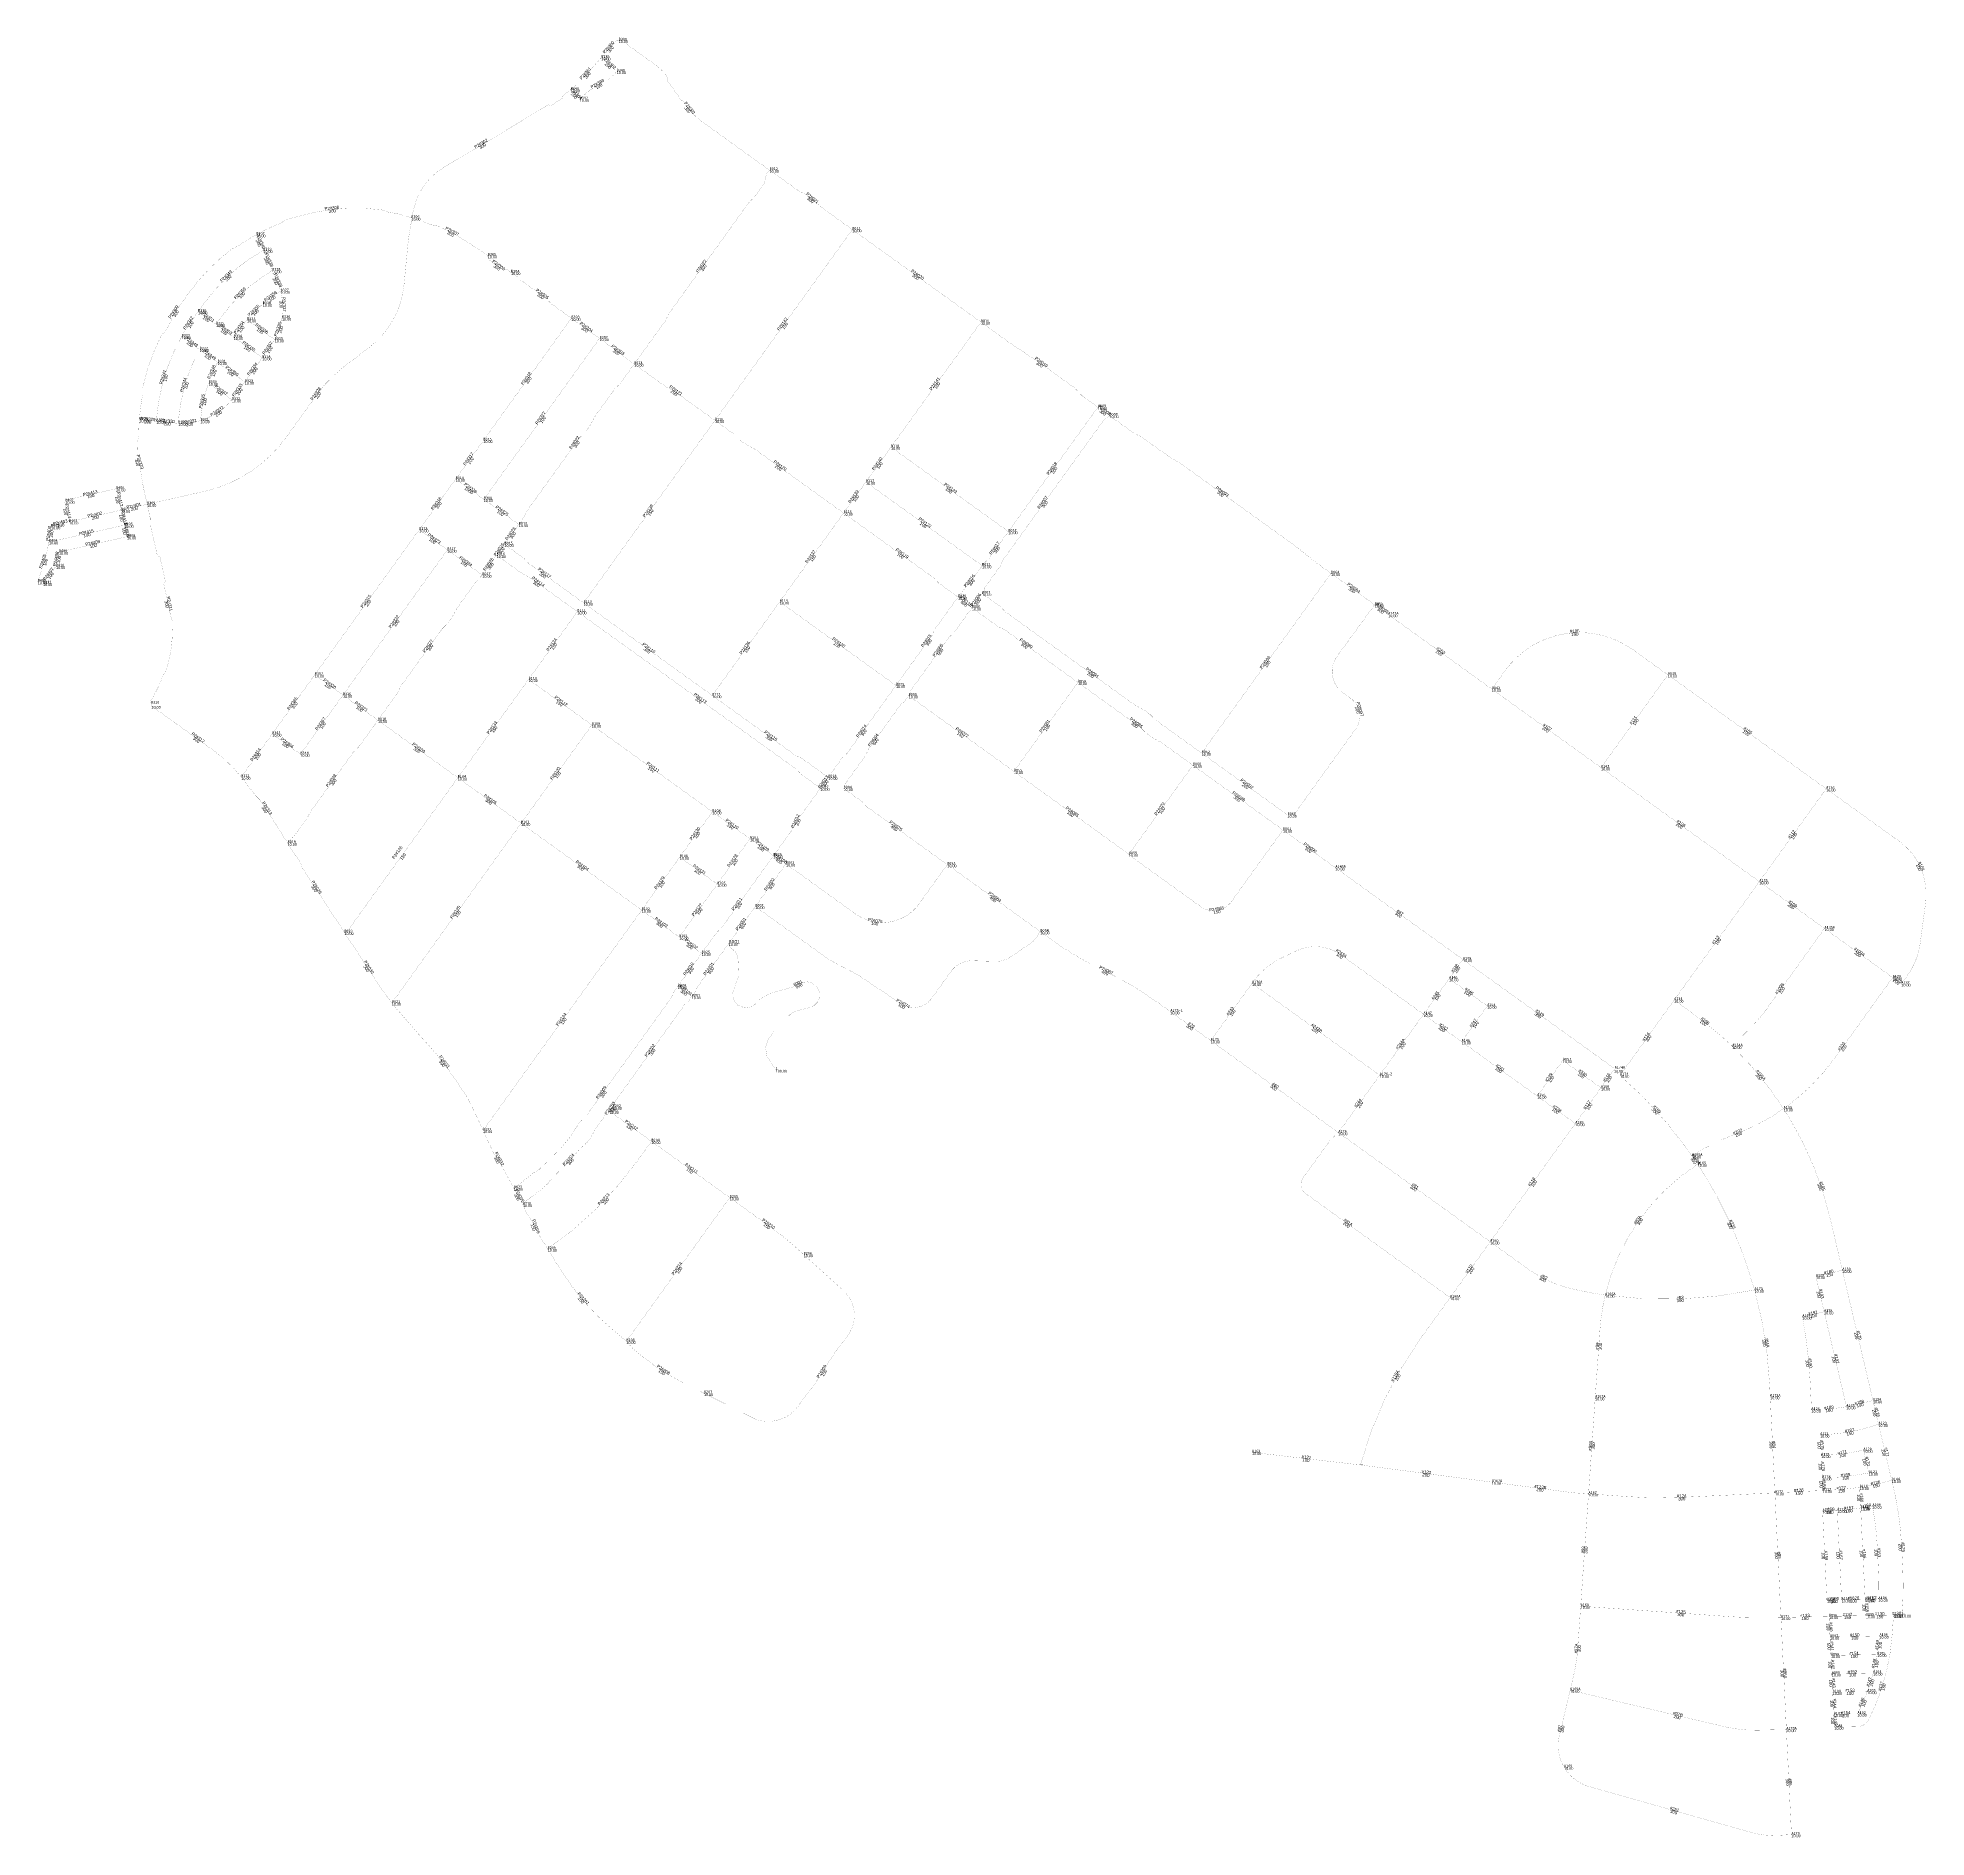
# Model space of a CAD drawing. Header units: metres. Extents: x 145475 to 149778, y 297310 to 301410.
import ezdxf
from ezdxf.enums import TextEntityAlignment as Align

# ---------------------------------------------------------------- set-up
doc = ezdxf.new("R2010")
doc.units = ezdxf.units.M
for name, color, linetype in [('L_diameter', 3, 'Continuous'), ('L_FH', 10, 'Continuous'), ('L_Junction', 1, 'Continuous'), ('L_pipeline', 5, 'Continuous'), ('L_pipes', 2, 'Continuous')]:
    doc.layers.add(name, color=color, linetype=linetype)
doc.styles.get("Standard").update_dxf_attribs({"font": 'arial.ttf'})
doc.styles.add('굴림체', font='GulimChe.ttf')

msp = doc.modelspace()

# ---------------------------------------------------------------- linework, layer by layer
at = {"layer": 'L_pipeline', "color": 5, "const_width": 0.2}
for points in [[(146759.1, 301364.3), (146793.5, 301403.1), (146799, 301403.7)], [(146759.1, 301364.3), (146794.4, 301333)], [(146710.1, 301269.8), (146689.4, 301291.2)], [(146834.4, 300666.3), (146905.9, 300765.6), (146912.2, 300779.6), (147096.7, 301036), (147107.9, 301046.4), (147130.8, 301078.3), (147135.6, 301098.6), (147142.7, 301108.4)], [(147331.2, 300972.7), (147264.3, 301020.8), (147224, 301053.6), (147210, 301059.9), (147142.7, 301108.4)], [(145989.1, 300925.3), (145973.2, 300961.1)], [(147018.2, 300537.8), (147331.2, 300972.7)], [(147331.2, 300972.7), (147624.3, 300761.8)], [(146009.5, 300879.3), (145989.1, 300925.3)], [(146553.9, 300875), (146544.7, 300881.7), (146535.5, 300880.2), (146502.1, 300904.2), (146500.6, 300913.3)], [(146691.1, 300770.7), (146645.3, 300803.6), (146634.9, 300814.8), (146575.9, 300857.3), (146566.8, 300865.8), (146553.9, 300875)], [(145881.3, 300756.5), (145840.7, 300785.7)], [(145921.9, 300727.3), (145881.3, 300756.5)], [(146015.1, 300721.8), (145952.1, 300767.2)], [(146691.1, 300770.7), (146490.8, 300492.3)], [(146755.2, 300724.5), (146691.1, 300770.7)], [(147419.4, 300477), (147624.3, 300761.8)], [(147890.7, 300568), (147854.7, 300593.9), (147838.2, 300611.6), (147749.6, 300675.3), (147699.1, 300708), (147624.3, 300761.8)], [(145844, 300699.6), (145803.1, 300729)], [(145884.9, 300670.1), (145844, 300699.6)], [(145986.8, 300680.6), (145921.9, 300727.3)], [(146491.5, 300358.1), (146755.2, 300724.5)], [(146755.2, 300724.5), (146797.7, 300694), (146834.4, 300666.3)], [(145947.1, 300625.4), (145884.9, 300670.1)], [(145947.1, 300625.4), (145956.9, 300639), (145956.9, 300639), (145986.8, 300680.6)], [(146571.3, 300300.7), (146582.7, 300316.6), (146589, 300330.5), (146710.2, 300498.8), (146724.2, 300513.2), (146733.2, 300525.7), (146745.3, 300547.6), (146790.9, 300611), (146802.1, 300621.4), (146834.4, 300666.3)], [(146834.4, 300666.3), (146907.5, 300613.7), (146921.4, 300607.4), (147018.2, 300537.8)], [(145917.6, 300585), (145864.5, 300623.2)], [(147686.7, 300284.6), (147890.7, 300568)], [(147917, 300549), (147890.7, 300568)], [(145706.7, 300539.4), (145745.6, 300535.8)], [(146719, 300122), (147018.2, 300537.8)], [(147018.2, 300537.8), (147060.9, 300507), (147075.4, 300492.9), (147087.9, 300483.9), (147109.9, 300471.8), (147311.3, 300326.8)], [(147627, 300143.4), (147633.6, 300152.6), (147632.9, 300156.7), (147667.9, 300205.3), (147674.2, 300219.3), (147906.4, 300541.9), (147911.3, 300542.7), (147915.8, 300549)], [(148421.9, 300189.4), (148389.2, 300212.9), (148342.2, 300250.4), (148089.5, 300432.3), (148039.1, 300464.9), (147988.4, 300501.3), (147974.5, 300507.6), (147917, 300549)], [(146490.8, 300492.3), (146427.4, 300404.2)], [(147362.1, 300397.5), (147419.4, 300477)], [(147686.7, 300284.6), (147419.4, 300477)], [(146427.4, 300404.2), (146344.5, 300288.9)], [(146491.5, 300358.1), (146427.4, 300404.2)], [(147311.3, 300326.8), (147362.1, 300397.5)], [(147627.1, 300206.8), (147362.1, 300397.5)], [(145538.2, 300353.9), (145536.7, 300351.5), (145546.8, 300306.7)], [(145653.9, 300382.1), (145539.8, 300356.4), (145538.2, 300353.9)], [(145653.9, 300382.1), (145664.9, 300333.4)], [(145724.4, 300346.8), (145664.9, 300333.4)], [(146571.3, 300300.7), (146491.5, 300358.1)], [(145546.8, 300306.7), (145509.3, 300298.2), (145507.5, 300297)], [(145664.9, 300333.4), (145546.8, 300306.7)], [(145672.6, 300299.2), (145664.9, 300333.4)], [(146571.3, 300300.7), (146538.7, 300255.4)], [(147311.3, 300326.8), (147165.7, 300124.5)], [(147311.3, 300326.8), (147517.6, 300178.4), (147528, 300167.2), (147572.1, 300135.5)], [(145500.8, 300261.7), (145504, 300261.2), (145672.6, 300299.2)], [(145507.5, 300297), (145505.7, 300295.7), (145502.6, 300274.7), (145500.8, 300261.7)], [(145678.6, 300272.9), (145523.5, 300237.9)], [(145678.6, 300272.9), (145672.6, 300299.2)], [(146344.5, 300288.9), (146106.4, 299958.2)], [(146408.6, 300242.8), (146344.5, 300288.9)], [(147627.1, 300206.8), (147630.9, 300212.1), (147642.1, 300222.6), (147686.7, 300284.6)], [(145516.8, 300205.3), (145523.5, 300237.9)], [(146488.3, 300185.5), (146408.6, 300242.8)], [(146488.3, 300185.5), (146488.6, 300185.8), (146520.9, 300230.7)], [(146520.9, 300230.7), (146538.7, 300255.4)], [(146538.7, 300255.4), (146583.4, 300223.3), (146593.8, 300212.1), (146719, 300122)], [(145487.4, 300166.6), (145516.8, 300205.3)], [(147572.1, 300135.5), (147603.5, 300174), (147627.1, 300206.8)], [(148521.4, 300117.8), (148421.9, 300189.4)], [(148521.4, 300117.8), (148552.3, 300095.6)], [(148552.3, 300095.6), (148788.4, 299925.7)], [(146106.4, 299958.2), (146009.5, 299823.5)], [(146106.4, 299958.2), (146170.6, 299912)], [(149037.1, 299746.7), (149189.4, 299958.2)], [(149189.4, 299958.2), (149550.3, 299698.5)], [(148788.4, 299925.7), (149037.1, 299746.7)], [(146073.7, 299777.3), (146170.6, 299912)], [(146250.3, 299854.6), (146209.9, 299883.8), (146170.6, 299912)], [(146009.5, 299823.5), (145938.8, 299725.3)], [(146009.5, 299823.5), (146073.7, 299777.3)], [(149037.1, 299746.7), (149175, 299647.4), (149398, 299487)], [(149550.3, 299698.5), (149398, 299487)], [(146044.4, 299574.7), (146073.3, 299530.5), (146079, 299516.3), (146116, 299459.8), (146173.7, 299371.6)], [(148312.4, 299604.6), (148432.1, 299518.5)], [(148432.1, 299518.5), (148722.5, 299309.5)], [(149203.9, 299217.2), (149398, 299487)], [(149398, 299487), (149546.4, 299380.2)], [(149546.4, 299380.2), (149701.7, 299268.5)], [(148691.2, 299265.9), (148722.5, 299309.5)], [(149068.4, 299060.6), (148860.5, 299210.3), (148722.5, 299309.5)], [(149701.7, 299268.5), (149721.6, 299254.1)], [(148241.9, 299255.3), (148532.9, 299045.9)], [(148632.7, 299184.7), (148691.2, 299265.9)], [(148691.2, 299265.9), (148778, 299203.4)], [(148532.9, 299045.9), (148632.7, 299184.7)], [(148632.7, 299184.7), (148719.6, 299122.2)], [(148778, 299203.4), (148719.6, 299122.2)], [(149203.9, 299217.2), (149100.9, 299074), (149080.6, 299045.9)], [(148719.6, 299122.2), (148891.8, 298998.3)], [(148891.8, 298998.3), (148950.2, 299079.5)], [(148950.2, 299079.5), (149037, 299017)], [(149037, 299017), (149068.4, 299060.6)], [(148438.8, 298915.2), (148532.9, 299045.9)], [(148978.6, 298935.8), (149037, 299017)], [(148891.8, 298998.3), (148978.6, 298935.8)], [(148978.6, 298935.8), (148784.7, 298666.3)], [(148438.8, 298915.2), (148784.7, 298666.3)], [(148784.7, 298666.3), (148693.3, 298539.3)], [(149526.8, 298587.2), (149587.1, 298601.4)], [(149545.6, 298506.9), (149526.8, 298587.2)], [(149587.1, 298601.4), (149639.5, 298378.3), (149645.5, 298352.7), (149656.8, 298304.5)], [(149545.6, 298506.9), (149496, 298495.2)], [(149596.4, 298290.7), (149545.6, 298506.9)], [(149023.9, 298311), (149023.6, 298306.8), (149008.7, 298092)], [(149422.7, 298313.5), (149433.3, 298094.3)], [(149669.5, 298250.4), (149656.8, 298304.5)], [(149538.8, 298179.5), (149536.6, 298226.1)], [(148241.8, 298186.6), (148488.9, 298157.8)], [(148788.5, 298118.7), (148488.9, 298157.8)], [(149541.3, 298128.5), (149538.8, 298179.5)], [(149647.3, 298139.5), (149635.1, 298191.5)], [(149542.7, 298099.6), (149541.3, 298128.5)], [(149628.7, 298059.8), (149626.5, 298106.9)], [(149008.7, 298092), (148990.8, 297836)], [(149433.3, 298094.3), (149467.8, 298096), (149542.7, 298099.6)], [(149433.3, 298094.3), (149447.1, 297810.3)], [(149542, 298052.5), (149551.8, 297849.6)], [(149575.5, 298054.2), (149585.3, 297850.4)], [(149628.7, 298059.8), (149638.9, 297851.6)], [(149551.8, 297849.6), (149585.3, 297850.4)], [(149585.3, 297850.4), (149638.9, 297851.6)], [(149638.9, 297851.6), (149669.4, 297852.2)], [(149640.6, 297814.6), (149638.9, 297851.6)], [(149447.1, 297810.3), (149481.6, 297811.1), (149556.6, 297812.7)], [(149447.1, 297810.3), (149458.6, 297574.1), (149459.5, 297555)], [(149556.6, 297812.7), (149573.3, 297813.1), (149640.6, 297814.6)], [(149558.9, 297765.8), (149556.6, 297812.7)], [(149640.6, 297814.6), (149703.8, 297816)], [(149703.8, 297816), (149722.6, 297816.4)], [(149671.7, 297768.3), (149558.9, 297765.8)], [(149561, 297723.8), (149558.9, 297765.8)], [(149561, 297723.8), (149666.5, 297726.1)], [(149563, 297681.8), (149561, 297723.8)], [(149563, 297681.8), (149657.4, 297683.9)], [(149565, 297639.9), (149563, 297681.8)], [(149565, 297639.9), (149643.9, 297641.6)], [(149567.5, 297589.4), (149565, 297639.9)], [(149567.5, 297589.4), (149621.6, 297590.6)], [(149568.9, 297560.9), (149567.5, 297589.4)], [(149459.5, 297555), (149471.1, 297315.7)]]:
    msp.add_lwpolyline(points, dxfattribs=at)
for points in [[(147142.6, 301108.3), (147108.4, 301132.4), (146990.4, 301217.4, -0.083378), (146951.4, 301256.7), (146944, 301267.2), (146941.2, 301267.7), (146909.2, 301313), (146910.4, 301319.9, 0.074902), (146879.3, 301350.3), (146804.2, 301404.3), (146799, 301403.7)], [(146689.4, 301291.2, 0.038173), (146723.3, 301323.9), (146759.1, 301364.3)], [(146794.4, 301333), (146782.8, 301319.8, -0.109226), (146772.6, 301312.5, 0.095022), (146710.1, 301269.8)], [(146326.3, 300999.3), (146337.2, 301037.6, -0.174034), (146399.8, 301113.8), (146639.1, 301256.9), (146644.6, 301255.5), (146652.7, 301260.4, 0.017348), (146671, 301272.2), (146672, 301277.8, 0.017764), (146689.4, 301291.2)], [(146328.3, 300998.7, 0.032261), (146318.3, 300936.6), (146309.9, 300847.9, -0.20876), (146229.9, 300703.7), (146171.7, 300659.1, 0.073659), (146111.7, 300597.3), (146041.3, 300499.5, -0.152963), (145890.6, 300386.5, -0.029498), (145854.9, 300376.2), (145724.4, 300346.8)], [(145973.2, 300961.1, -0.033194), (146029, 300987.5), (146041.7, 300995.5), (146070.1, 301003.1, -0.102878), (146259.7, 301017.6), (146273.8, 301012.5, -0.016173), (146303.3, 301006.8), (146326.3, 300999.3)], [(146500.6, 300913.3), (146485.1, 300924.4), (146444.3, 300950.5, 0.034726), (146387.1, 300980.6), (146372.5, 300983.5, 0.026382), (146326.3, 300999.3, 0.026382)], [(145973.2, 300961.1, 0.025628), (145932.8, 300935.8), (145919.1, 300929.6, 0.076327), (145819.5, 300828.1), (145795.1, 300794.3, 0.008075), (145786.1, 300781.3), (145775.8, 300758.6, 0.004682), (145768, 300745.2), (145755.4, 300728.7, 0.064036), (145714, 300611.1), (145714, 300596.1, 0.003524), (145712.9, 300589.4), (145712.9, 300589.3, 0.022243), (145706.7, 300539.4)], [(145989.1, 300925.3, 0.108014), (145853.6, 300803.6), (145840.7, 300785.7)], [(146009.5, 300879.3, 0.10466), (145894.2, 300774.4), (145881.3, 300756.5)], [(146028.4, 300832.3, 0.038459), (146020.7, 300853.9), (146009.5, 300879.3)], [(146028.4, 300832.3, 0.038294), (145988, 300803, 0.02158)], [(146031.8, 300771.4, 0.10353), (146028.4, 300832.3, 0.10353)], [(145840.7, 300785.7), (145829.2, 300769.7, 0.027117), (145803.1, 300729, 0.024722)], [(145988, 300803, 0.038861), (145952.1, 300767.2, 0.025778)], [(145952.1, 300767.2, 0.021469), (145934.7, 300745.2), (145921.9, 300727.3)], [(146015.1, 300721.8, 0.088449), (146031.8, 300771.4, 0.088449)], [(145803.1, 300729, 0.087449), (145751.3, 300582.9), (145751.3, 300582.9, 0.022547), (145745.6, 300535.8, 0.01535)], [(145844, 300699.6, 0.083989), (145800.6, 300574.6), (145800.6, 300574.6, 0.022935), (145795.4, 300531.2, 0.015195)], [(145986.8, 300680.6), (146005.4, 300706.5, 0.030418), (146015.1, 300721.8, 0.030418)], [(145884.9, 300670.1, 0.036966), (145864.5, 300623.2, 0.024648)], [(145864.5, 300623.2, 0.042433), (145849.9, 300566.3), (145849.9, 300566.3, 0.017066), (145846.1, 300537.5, 0.006861)], [(145917.6, 300585, 0.016925), (145923.8, 300593), (145947.1, 300625.4)], [(145846.1, 300537.5, 0.147195), (145917.6, 300585, 0.147195)], [(145706.7, 300539.4, 0.016486), (145705.1, 300502.2), (145702.1, 300487, 0.018164), (145704.2, 300445.7), (145708.7, 300431.4, 0.024965), (145717.9, 300375.7), (145724.4, 300346.8)], [(145745.6, 300535.8), (145788.8, 300531.7, 0.010987), (145795.4, 300531.2, 0.010987)], [(145795.4, 300531.2, 0.08639), (145846.1, 300537.5, 0.08639)], [(145723, 300353.1), (145731.3, 300316.1), (145731.7, 300300.8), (145747.5, 300230.7), (145753.5, 300227), (145765.9, 300172.2), (145762.1, 300166.2), (145770, 300131.2, -0.009926), (145772.5, 300119), (145777, 300097), (145781.7, 300080.1, -0.046258), (145779.5, 300021.8, -0.016074), (145776.2, 300001.7, -0.02608), (145768.2, 299969.8), (145760.4, 299956, -0.051635), (145732.3, 299897.9), (145734.4, 299887.3)], [(145475.3, 300170.4, 0.004238), (145475.6, 300171.3), (145479.5, 300183.6), (145483.9, 300197.5), (145494.8, 300232.2), (145500.8, 300261.7)], [(148331.1, 299640.3), (148339, 299641.6), (148477.6, 299834.2, 0.414214), (148466.1, 299905.1), (148449, 299917.4, -0.416122), (148435.8, 300000.4), (148521.4, 300117.8)], [(148788.4, 299925.7), (148818.4, 299967.4, -0.414214), (149110.4, 300015), (149189.4, 299958.2)], [(145733.4, 299892.6), (145734.4, 299887.3), (145876.1, 299785.4, -0.070113), (145938.8, 299725.3)], [(146044.4, 299574.7, 0.029441), (146082.9, 299622), (146088.3, 299629.5), (146095.2, 299644.2), (146195.3, 299783.3), (146206.5, 299793.7), (146250.3, 299854.6)], [(146044.4, 299574.7), (146016, 299620.4), (145982, 299672.4), (145969.6, 299685.1, 0.009397), (145958, 299700.5, -0.000078), (145938.8, 299725.3)], [(149550.3, 299698.5), (149716, 299579.3, -0.277105), (149776.7, 299438.2), (149764.2, 299345.3, -0.122992), (149735.6, 299273.6), (149721.6, 299254.1)], [(149336.4, 299111.7), (149385.4, 299162, 0.037252), (149413.7, 299195.8), (149440.3, 299232.6), (149458.5, 299258), (149546.4, 299380.2)], [(148241.9, 299255.3), (148244.6, 299259.1, -0.126622), (148309.4, 299313.1), (148343.2, 299329.2, -0.27326), (148444.8, 299320), (148632.7, 299184.7)], [(149453.2, 298969.6, 0.084021), (149569, 299084), (149637.8, 299179.6), (149701.7, 299268.5)], [(149203.9, 299217.2), (149248.5, 299185.1, -0.03592), (149336.4, 299111.7, -0.035171)], [(149336.4, 299111.7, -0.057816), (149453.2, 298969.6)], [(149244.6, 298862.1, 0.066343), (149066.6, 299058)], [(149244.6, 298862.1, -0.054273), (149343.7, 298911.9, 0.047651), (149427.1, 298952.5), (149453.2, 298969.6)], [(149453.2, 298969.6, -0.005284), (149466.2, 298948.8, -0.077928), (149559.3, 298719.7), (149584.8, 298611.1), (149587.1, 298601.4)], [(148693.3, 298539.3), (148364.3, 298776.1, -0.414214), (148358.4, 298812), (148420.5, 298898.2), (148438.8, 298915.2)], [(149257.5, 298843.1, 0.193651), (149046.7, 298544.7)], [(149244.6, 298862.1, -0.005741), (149257.5, 298843.1, -0.004938)], [(149257.5, 298843.1, -0.078985), (149387.1, 298556.5)], [(148784.7, 298666.3), (148869.4, 298605.4, 0.105243), (148979, 298557.2), (149012, 298550.4), (149046.7, 298544.7)], [(148693.3, 298539.3), (148627.6, 298448, 0.090547), (148488.9, 298157.8)], [(149046.7, 298544.7, 0.040755), (149034.7, 298466), (149023.9, 298311)], [(149046.7, 298544.7, 0.085666), (149387.1, 298556.5, 0.08166)], [(149387.1, 298556.5, -0.054681), (149421.4, 298340.7), (149422.7, 298313.5)], [(149496, 298495.2, -0.03455), (149513.8, 298345.2), (149516.8, 298283)], [(149516.8, 298283), (149550.3, 298285, 0.031539), (149596.4, 298290.7, 0.020415)], [(149656.8, 298304.5), (149612.8, 298294.1, -0.01138), (149596.4, 298290.7, -0.01138)], [(149536.6, 298226.1), (149553.7, 298227.1, 0.069562), (149669.5, 298250.4)], [(149538.8, 298179.5, 0.051319), (149635.1, 298191.5)], [(149008.7, 298092), (148975.8, 298094.3, -0.015126), (148970.3, 298094.9), (148788.5, 298118.7)], [(149541, 298128.5, 0.04671), (149647.3, 298139.5, 0.04671)], [(149542.7, 298099.6), (149564.2, 298100.7, 0.026019), (149626.5, 298106.9)], [(149626.5, 298106.9, 0.031127), (149699.6, 298122.9)], [(149699.6, 298122.9, -0.011023), (149709.5, 298078.1, -0.036312), (149721.9, 297976), (149724.8, 297916.7, -0.035418), (149722.6, 297816.4, -0.035418)], [(149008.7, 298092), (149104.9, 298085.3, 0.029525), (149223.1, 298084.1), (149433.3, 298094.3)], [(149628.7, 298059.8, 0.010496), (149655.6, 298064.3, 0.008016)], [(149655.6, 298064.3, -0.035067), (149666.5, 297973.3), (149669.4, 297914, -0.023648), (149669.4, 297852.2)], [(149542, 298052.5), (149566.5, 298053.7, 0.003464), (149575.5, 298054.2, 0.003464)], [(149575.5, 298054.2, 0.020627), (149628.7, 298059.8)], [(148990.8, 297836), (148983.9, 297737, -0.040688), (148975.5, 297681.3), (148966.8, 297644.6)], [(148990.8, 297836), (149334.9, 297812, 0.022927), (149426.7, 297809.8), (149447.6, 297810.3)], [(149703.8, 297816), (149700.4, 297769.9, -0.099438), (149647, 297577.2, -0.276715), (149623, 297562.1), (149568.9, 297560.9)], [(149666.5, 297726.1, 0.022581), (149671.7, 297768.3)], [(149657.4, 297683.9, 0.022982), (149666.5, 297726.1)], [(149643.9, 297641.6, 0.023614), (149657.4, 297683.9)], [(148966.8, 297644.6), (148965.5, 297639), (148942.3, 297540.9, 0.193248), (148953, 297469.2)], [(148966.8, 297644.6), (149318.7, 297561.4, 0.063674), (149392.9, 297553.5), (149459.5, 297555)], [(149621.6, 297590.6, 0.029646), (149643.9, 297641.6, 0.024534)], [(148953, 297469.2, 0.193248), (149010.4, 297424.9), (149312, 297339.5), (149379.1, 297320.6, 0.084616), (149442.4, 297313.9), (149471.1, 297315.7)]]:
    msp.add_lwpolyline(points, format="xyb", dxfattribs=at)
at = {"layer": 'L_pipeline', "const_width": 0.2}
for points in [[(146170.6, 299912), (146408.6, 300242.8)], [(146520.9, 300230.7), (146581.8, 300186.8), (146595.7, 300180.5), (146704.7, 300102.1)], [(146250.3, 299854.6), (146295.3, 299917.2), (146301.7, 299931.1), (146395.8, 300062), (146410, 300076.5), (146419, 300089), (146431.2, 300111.1), (146477.4, 300175.3), (146488.3, 300185.5)], [(148127.1, 299779.8), (148421.9, 300189.4)], [(147430.7, 299933.9), (147512.9, 300048.2), (147519.3, 300062.1), (147572.1, 300135.5)], [(147572.1, 300135.5), (147603.6, 300110.8)], [(147603.7, 300110.9), (147627, 300143.4)], [(147627, 300143.4), (147669.6, 300112.7), (147680.1, 300101.5), (147974.6, 299889.6), (147996.6, 299877.5), (148009.1, 299868.5), (148023.6, 299854.3), (148127.1, 299779.8)], [(146593.5, 299947.7), (146704.7, 300102.1)], [(146704.7, 300102.1), (147204.1, 299742.8), (147214.5, 299731.6), (147258.6, 299699.8)], [(146719, 300122), (147012.1, 299911.1)], [(147165.7, 300124.5), (147012.1, 299911.1)], [(147430.7, 299933.9), (147165.7, 300124.5)], [(147603.7, 300110.9), (147563.1, 300054.6), (147551.9, 300044.2), (147512.6, 299989.5), (147463.8, 299921.8), (147464.5, 299917.6), (147459.5, 299910.7)], [(147603.7, 300110.9), (147664, 300067.5), (147678, 300061.2), (147845.3, 299940.8)], [(146432.3, 299723.7), (146593.5, 299947.7)], [(146593.5, 299947.7), (146737.8, 299843.9)], [(147276.4, 299724.6), (147308.7, 299769.6), (147319.9, 299780), (147430.7, 299933.9)], [(147699.4, 299738), (147845.3, 299940.8)], [(147845.3, 299940.8), (147987.1, 299838.7), (148001.6, 299824.6), (148014.1, 299815.6), (148036.2, 299803.4), (148107.3, 299752.2)], [(147012.1, 299911.1), (147202.1, 299774.3), (147216.1, 299768), (147276.4, 299724.6)], [(147311.3, 299699.5), (147316.3, 299706.4), (147315.6, 299710.6), (147361.6, 299774.6), (147368, 299788.5), (147443.7, 299893.7), (147447.8, 299894.4), (147459.5, 299910.7)], [(147699.4, 299738), (147459.5, 299910.7)], [(146250.3, 299854.6), (146432.3, 299723.7)], [(146576.6, 299619.9), (146737.8, 299843.9)], [(146737.8, 299843.9), (147012.4, 299646.2)], [(148107.3, 299752.2), (147961.4, 299549.5)], [(148107.3, 299752.2), (148312.4, 299604.6)], [(148127.1, 299779.8), (148322.9, 299638.9), (148331.1, 299640.3)], [(146432.3, 299723.7), (146576.6, 299619.9)], [(147151.6, 299546.1), (147199.4, 299612.5), (147205.8, 299626.5), (147258.6, 299699.8)], [(147276.4, 299724.6), (147258.6, 299699.8)], [(147311.3, 299699.5), (147352.9, 299669.5), (147363.3, 299658.3), (147547.6, 299525.8)], [(147961.4, 299549.5), (147699.4, 299738)], [(146282.1, 299210.6), (146576.6, 299619.9)], [(146576.6, 299619.9), (146851.3, 299422.2)], [(146938, 299542.8), (147012.4, 299646.2)], [(147012.4, 299646.2), (147098, 299584.6)], [(147023.6, 299481.2), (147098, 299584.6)], [(147098, 299584.6), (147151.6, 299546.1)], [(146851.3, 299422.2), (146938, 299542.8)], [(147023.6, 299481.2), (146938, 299542.8)], [(146988, 299323.8), (147021.4, 299370.2), (147032.6, 299380.6), (147151.6, 299546.1)], [(147110.2, 299430.3), (147180.1, 299527.4)], [(147180.1, 299527.4), (147151.6, 299546.1)], [(147547.6, 299525.8), (147759.8, 299373)], [(146936.8, 299360.6), (147023.6, 299481.2)], [(146489.9, 298920), (146851.3, 299422.2)], [(146851.3, 299422.2), (146936.8, 299360.6)], [(147049.9, 299346.5), (147110.2, 299430.3)], [(146936.8, 299360.6), (146988, 299323.8)], [(146988, 299323.8), (146933.5, 299248.1)], [(147049.9, 299346.5), (146978.1, 299246.7), (146973.3, 299236.2), (146965.4, 299225.2)], [(147049.8, 299346.3), (147051.7, 299337.5), (147058.5, 299332.6), (147063.7, 299327.9), (147067.2, 299322.7), (147069.7, 299316.8), (147070.8, 299310.1), (147072.3, 299278.1), (147072, 299272), (147070.4, 299266.2), (147060.8, 299241.2), (147059, 299233.5), (147059.4, 299224.3), (147062.1, 299216.6), (147070, 299205.5), (147083.2, 299200.4), (147089.9, 299199.8), (147099.1, 299201.4), (147109.3, 299207.2), (147117.2, 299215.7), (147123.8, 299220.9), (147140, 299230.4), (147147.2, 299233.5), (147176.5, 299241.4), (147195.7, 299246.8), (147206.3, 299251.8), (147219.9, 299257.7), (147229, 299258.6), (147238.9, 299256.3), (147248.4, 299249.9), (147254.7, 299240.3), (147256.8, 299232.3), (147256.5, 299223.3), (147252, 299212.4), (147244.3, 299204.6), (147234.9, 299200.3), (147214.5, 299195.1), (147199.4, 299190.9), (147191, 299185.5), (147151.3, 299145.4), (147139.1, 299125.5), (147133.4, 299108.2), (147136.7, 299088.7), (147156.5, 299058.1)], [(146785.2, 298973.5), (146790, 298980.2), (146789.3, 298984.4), (146949, 299206.3), (146957.4, 299214.1), (146965.4, 299225.2)], [(146965.4, 299225.2), (146933.5, 299248.1)], [(148147.8, 299124.6), (148241.9, 299255.3)], [(148056, 299190.7), (148147.8, 299124.6)], [(148147.8, 299124.6), (148438.8, 298915.2)], [(146778.2, 298963.8), (146785.2, 298973.5)], [(146873.6, 298895.2), (146778.2, 298963.8)], [(146560, 298788.4), (146523.7, 298854.9), (146514.4, 298867.4), (146498.5, 298901.1), (146489.9, 298920)], [(147051.9, 298766.8), (146873.6, 298895.2)], [(146580.8, 298751.3), (146560, 298788.4)], [(146637.1, 298650), (146609.6, 298694.5), (146605.1, 298706.4), (146583.2, 298741.8), (146584.1, 298746), (146580.8, 298751.3)], [(146816.5, 298439.8), (147051.9, 298766.8)]]:
    msp.add_lwpolyline(points, dxfattribs=at)
for points in [[(146432.3, 299723.7), (146191, 299388.3, 0.006219), (146188.2, 299384.2), (146184.2, 299378.5), (146173.7, 299371.6)], [(148312.4, 299604.6), (148195.3, 299441.9, -0.414214), (148124.5, 299430.3), (147979.9, 299534.4), (147961.4, 299549.5)], [(147180.1, 299527.4), (147195.5, 299515.4), (147196.5, 299515.6), (147339.2, 299412.9, 0.414215), (147483.3, 299436.4), (147547.6, 299525.8)], [(147110.2, 299430.3), (147264.9, 299318.9, 0.035859), (147298.7, 299298.1), (147328.1, 299282.8, -0.029128), (147363.4, 299261.7), (147441.3, 299208.8, 0.40685), (147512.4, 299221.4), (147556.2, 299282.5, -0.249861), (147605.3, 299306.7), (147656.1, 299305.2, 0.160466), (147693.2, 299316.1), (147744.5, 299351.7), (147759.8, 299373)], [(146282.1, 299210.6, -0.027089), (146254.1, 299248.7), (146173.7, 299371.6)], [(147759.8, 299373), (147788.3, 299352.6, 0.010419), (147813.6, 299335.1, 0.035307), (147904.3, 299284.2, -0.045735), (148024.2, 299213.6), (148056.1, 299190.6)], [(146933.5, 299248.1), (146925.3, 299236.7), (146918.9, 299222.7), (146726.9, 298955.9), (146712.8, 298941.4), (146703.6, 298929), (146690.7, 298907.7, -0.039421), (146616.4, 298829.9), (146603.3, 298822.5, -0.020267), (146560, 298788.4)], [(146489.9, 298920), (146479.8, 298942.1), (146476.8, 298948.5), (146463.1, 298977.3), (146455, 298992.8), (146450.6, 299000.8), (146421.9, 299042.7, 0.037695), (146363.9, 299116.4), (146341.3, 299141), (146302.3, 299186.4), (146294.6, 299194.9), (146282.1, 299210.6)], [(146580.8, 298751.3, 0.002083), (146585.7, 298754.8), (146586.3, 298757.8, 0.022536), (146637, 298798.4), (146646.4, 298810.9, 0.03266), (146711.1, 298878.6), (146725.8, 298891.8), (146735.3, 298904.2), (146747.5, 298925.8), (146769.1, 298955.9), (146772.9, 298956.5), (146778.2, 298963.8)], [(146637.1, 298650, 0.085929), (146841.1, 298850.1), (146873.6, 298895.2)], [(147220.4, 298637.2), (147197.4, 298657.9, 0.027875), (147150.3, 298696), (147051.9, 298766.8)], [(146637.1, 298650), (146664.2, 298606.1, 0.081415), (146789.5, 298462.2), (146816.5, 298439.8)], [(146993.2, 298321.3), (147110.3, 298262.3, 0.334556), (147207.3, 298291.1), (147252.9, 298352.8, 0.027595), (147267.2, 298374.6), (147276.1, 298390, -0.027595), (147292.1, 298414.3), (147320.9, 298453.3, 0.385612), (147310.7, 298555.5), (147220.4, 298637.2)], [(146993.2, 298321.3), (146943.4, 298346.4, -0.056498), (146850.3, 298407.2), (146830.5, 298423.7), (146816.5, 298439.8)], [(149669.5, 298250.4), (149697.6, 298130.9, -0.001973), (149699.6, 298122.9)]]:
    msp.add_lwpolyline(points, format="xyb", dxfattribs=at)

# ---------------------------------------------------------------- texts
at = {"layer": 'L_diameter'}
for s, rotation, p in [('300', 48.403, (146778.2, 301385.8)), ('100', 318.403, (146776.8, 301348.7)), ('300', 48.403, (146725.5, 301326.5)), ('100', 30.0209, (146752.1, 301302.2)), ('100', 314.0409, (146699.7, 301280.5)), ('300', 309.1911, (146958.5, 301247.4)), ('300', 30.8749, (146486.9, 301165.9)), ('300', 320.9396, (147238, 301042.2)), ('300', 6.6387, (146145.8, 301018.3)), ('200', 293.9021, (145981.1, 300943.2)), ('300', 332.0534, (146417.9, 300965.7)), ('200', 293.9021, (145999.3, 300902.3)), ('100', 43.4096, (145906.7, 300864.3)), ('200', 293.9021, (146019.7, 300856.1)), ('300', 324.2615, (146523.5, 300888.9)), ('300', 54.2615, (146989.8, 300887.4)), ('300', 324.2618, (147477.7, 300867.3)), ('100', 43.9858, (145938.3, 300825.4)), ('100', 36.054, (146007.6, 300818.4)), ('300', 324.2615, (146623, 300823.4)), ('300', 55.8473, (145787.4, 300783.2)), ('100', 324.2615, (145861, 300771.1)), ('100', 44.8909, (145969.3, 300785.8)), ('200', 273.2706, (146033.2, 300802)), ('100', 56.1057, (145821, 300757.9)), ('100', 324.2615, (145901.6, 300741.9)), ('100', 53.732, (145936.5, 300747.6)), ('100', 324.2615, (145983.6, 300744.5)), ('200', 71.3398, (146025.7, 300745.9)), ('300', 324.2615, (146723.2, 300747.6)), ('150', 54.2615, (147174.7, 300755.3)), ('100', 324.2615, (145823.6, 300714.3)), ('100', 324.2615, (145864.5, 300684.9)), ('100', 324.2615, (145954.3, 300704)), ('200', 54.2615, (146001.4, 300700.9)), ('300', 324.2615, (146795.1, 300695.8)), ('100', 66.5124, (145873.9, 300647)), ('100', 324.2615, (145916, 300647.8)), ('200', 54.2615, (145966.9, 300653)), ('300', 324.2618, (147759.9, 300667.9)), ('100', 73.5179, (145763.5, 300635.6)), ('100', 74.0235, (145810.5, 300618.1)), ('100', 324.2615, (145891.1, 300604.1)), ('200', 54.2615, (145932.5, 300605.1)), ('200', 54.2615, (146111.3, 300596.9)), ('200', 54.2615, (146590.9, 300631.5)), ('200', 324.2615, (146927.1, 300603.4)), ('100', 54.2615, (147521.8, 300619.4)), ('100', 78.015, (145852.7, 300580.9)), ('200', 33.6358, (145885.3, 300556)), ('300', 324.2618, (147903.8, 300558.5)), ('200', 354.6208, (145726.2, 300537.6)), ('200', 354.6208, (145770.5, 300533.4)), ('200', 7.0137, (145821, 300532.2)), ('100', 54.2615, (146623.4, 300541.3)), ('300', 54.2615, (146700.5, 300485.4)), ('300', 287.3146, (145705.3, 300442.4)), ('200', 54.2615, (146459.1, 300448.2)), ('200', 324.2615, (147164.6, 300432.4)), ('100', 54.2615, (147390.8, 300437.2)), ('300', 54.2615, (147788.7, 300426.3)), ('100', 12.716, (145595.4, 300368.9)), ('100', 282.716, (145659.4, 300357.7)), ('200', 54.2615, (146385.9, 300346.6)), ('1000', 324.2615, (146459.5, 300381.1)), ('100', 54.2615, (147336.7, 300362.2)), ('100', 324.2615, (147553.1, 300380.8)), ('600', 54.2615, (147767.5, 300348.9)), ('300', 324.2618, (148172, 300373)), ('200', 12.716, (145527, 300302.2)), ('100', 282.716, (145541.4, 300330.5)), ('200', 12.716, (145605.8, 300320)), ('100', 282.716, (145668.8, 300316.3)), ('200', 12.716, (145694.7, 300340.1)), ('100', 324.2615, (146531.4, 300329.4)), ('150', 54.2615, (146868.6, 300329.9)), ('100', 324.2615, (147494.6, 300302.1)), ('200', 81.4823, (145503.3, 300279.8)), ('100', 12.716, (145586.7, 300279.8)), ('100', 282.716, (145675.6, 300286.1)), ('100', 324.2615, (146376.5, 300265.9)), ('300', 54.2615, (146555, 300278)), ('100', 72.5808, (145489.6, 300215.7)), ('100', 78.3883, (145520.2, 300221.6)), ('100', 12.716, (145601, 300255.4)), ('100', 324.2615, (146448.4, 300214.1)), ('300', 54.2615, (146529.8, 300243)), ('150', 54.2615, (147238.5, 300225.7)), ('100', 324.2615, (147442.7, 300232.3)), ('300', 54.2615, (147658, 300244.7)), ('100', 52.7612, (145502.1, 300186)), ('300', 54.2615, (146504.6, 300208)), ('300', 324.2615, (146613.5, 300167.7)), ('300', 324.2615, (146627.9, 300187.6)), ('300', 50.8016, (147600.5, 300170.4)), ('200', 54.2615, (146225.5, 300123.6)), ('600', 54.2615, (147615.3, 300127.2)), ('300', 324.2618, (148471.7, 300153.6)), ('300', 280.5022, (145772.4, 300119.4)), ('400', 321.9407, (147587.8, 300123.2)), ('300', 324.2618, (148536.9, 300106.7)), ('100', 54.2615, (146289.6, 300077.4)), ('100', 2.9823, (148977.3, 300054.2)), ('300', 54.2615, (146367, 300021.9)), ('150', 54.2615, (146649.1, 300024.9)), ('300', 324.2615, (146865.6, 300016.5)), ('150', 54.2615, (147088.9, 300017.8)), ('150', 324.2615, (147298.2, 300029.2)), ('300', 54.2615, (147502.7, 300033.9)), ('600', 54.2615, (147528.9, 300012.2)), ('300', 324.2615, (147725.2, 300027.2)), ('200', 324.2618, (148670.3, 300010.6)), ('200', 324.2615, (147876.2, 299960.4)), ('100', 54.2615, (148274.5, 299984.6)), ('100', 324.2615, (146138.5, 299935.1)), ('200', 54.2615, (146058, 299890.8)), ('100', 324.2615, (146210.4, 299883.3)), ('150', 324.2615, (146665.6, 299895.8)), ('300', 324.2615, (146982.6, 299902.1)), ('200', 287.4309, (148484.9, 299879.1)), ('100', 54.2615, (146122.1, 299844.7)), ('150', 54.2615, (146512.9, 299835.7)), ('300', 54.2615, (147354.7, 299828.2)), ('150', 324.2615, (147579.5, 299824.3)), ('100', 54.2618, (147772.3, 299839.4)), ('300', 324.2615, (147976.4, 299846.4)), ('200', 324.2618, (148912.8, 299836.2)), ('100', 54.2615, (149113.3, 299852.5)), ('100', 324.2615, (149369.8, 299828.4)), ('300', 324.2615, (145838.4, 299812.5)), ('100', 324.2615, (146041.6, 299800.4)), ('300', 324.2615, (146341.3, 299789.2)), ('300', 324.2615, (147143.5, 299816.5)), ('600', 54.2615, (147381.7, 299807.6)), ('200', 54.2615, (145974.2, 299774.4)), ('150', 324.2615, (146875.1, 299745)), ('300', 54.2615, (146146.4, 299715.3)), ('150', 54.2615, (146657.2, 299731.9)), ('300', 54.2615, (147267.5, 299712.2)), ('200', 324.2615, (148228.4, 299707)), ('300', 303.1866, (145995, 299652.5)), ('300', 324.2615, (146504.5, 299671.8)), ('100', 54.2615, (148034.3, 299650.9)), ('300', 324.2615, (148209.8, 299678.4)), ('150', 324.2615, (147055.2, 299615.4)), ('300', 65.5685, (147204.4, 299623.4)), ('400', 324.2615, (147428.4, 299611.5)), ('150', 324.2615, (147830.4, 299643.8)), ('200', 324.2618, (149217.6, 299616.8)), ('100', 54.2615, (146975.2, 299594.5)), ('100', 54.2615, (149474.2, 299592.8)), ('150', 54.2615, (146304.5, 299546)), ('100', 54.2615, (147060.8, 299532.9)), ('150', 324.2615, (147124.8, 299565.3)), ('400', 326.7876, (147165.8, 299536.7)), ('300', 324.2615, (148372.3, 299561.6)), ('100', 294.9146, (149764.2, 299521)), ('300', 324.2615, (146713.9, 299521)), ('100', 54.2615, (146894.6, 299482.5)), ('100', 324.2615, (146980.8, 299512)), ('600', 54.2615, (147145.1, 299478.9)), ('300', 303.1866, (146107.7, 299472.4)), ('400', 324.2615, (147653.7, 299449.4)), ('150', 54.2615, (146429.3, 299415.2)), ('100', 54.2615, (146980.2, 299420.9)), ('300', 54.2615, (147070.9, 299433.9)), ('150', 8.3959, (148161.5, 299421.3)), ('300', 324.2615, (148577.3, 299414)), ('200', 324.2618, (149472.2, 299433.6)), ('300', 324.2615, (146894.1, 299391.4)), ('600', 54.2615, (147080, 299388.4)), ('100', 350.7325, (147382.9, 299394.8)), ('100', 54.2615, (149301, 299352.1)), ('300', 324.2615, (146962.4, 299342.2)), ('100', 325.0407, (148443.6, 299320.8)), ('200', 324.2618, (149624.1, 299324.3)), ('300', 303.1866, (146226.8, 299290.3)), ('300', 54.2615, (146960.7, 299286)), ('600', 54.2615, (147006.6, 299286.4)), ('400', 334.4089, (147908.2, 299282.3)), ('100', 54.2615, (148706.9, 299287.7)), ('300', 324.2615, (146949.4, 299236.6)), ('600', 23.6497, (147208.2, 299252.6)), ('100', 54.2615, (148662, 299225.3)), ('100', 324.2615, (148734.6, 299234.6)), ('200', 54.2615, (149446.7, 299241.6)), ('200', 324.2618, (149711.7, 299261.3)), ('100', 330.869, (147445.2, 299206.4)), ('100', 54.2615, (148194.9, 299189.9)), ('300', 324.2615, (148895.5, 299185)), ('150', 54.2615, (146670.6, 299171.1)), ('300', 324.2615, (148101.9, 299157.6)), ('100', 324.2615, (148387.4, 299150.6)), ('100', 324.2615, (148676.2, 299153.4)), ('100', 54.2615, (148748.8, 299162.8)), ('200', 322.1168, (149272.4, 299167.2)), ('300', 54.2615, (146872.8, 299100.5)), ('200', 54.2615, (148582.8, 299115.3)), ('300', 54.2615, (149142.3, 299131.6)), ('200', 54.2615, (149587.6, 299109.9)), ('300', 307.4978, (146399.1, 299074.4)), ('100', 324.2615, (148805.7, 299060.2)), ('300', 54.2615, (146761.9, 299004.5)), ('300', 324.2615, (148293.3, 299019.9)), ('100', 54.2615, (148921, 299038.9)), ('100', 324.2615, (148993.6, 299048.2)), ('100', 54.2615, (149052.7, 299038.8)), ('200', 309.4149, (149398.9, 299044)), ('300', 54.2615, (146781.7, 298968.7)), ('200', 54.2615, (148485.8, 298980.6)), ('100', 324.2615, (148935.2, 298967)), ('100', 54.2615, (149007.8, 298976.4)), ('300', 312.2709, (149162.1, 298966)), ('150', 324.2615, (146825.9, 298929.5)), ('200', 21.2334, (149349.8, 298914.3)), ('300', 298.5587, (146524.2, 298854)), ('300', 47.1149, (146686.9, 298851.1)), ('300', 304.0218, (149251.1, 298852.7)), ('150', 324.2615, (146962.7, 298831)), ('300', 324.2615, (148611.8, 298790.8)), ('100', 54.2615, (148881.7, 298801.1)), ('300', 288.6432, (149538.6, 298792.4)), ('300', 299.2776, (146570.4, 298769.8)), ('100', 46.3384, (146767.2, 298761)), ('200', 324.2615, (148459.1, 298707.8)), ('300', 54.7604, (149123.2, 298714.3)), ('300', 294.3316, (149333.6, 298704.9)), ('150', 290.6044, (146607.4, 298700.4)), ('150', 324.2615, (147138.3, 298704.7)), ('100', 54.2615, (146934.2, 298603.3)), ('200', 54.2615, (148739, 298602.8)), ('300', 332.7459, (148905.7, 298583.2)), ('150', 13.2154, (149556.9, 298594.3)), ('150', 310.2346, (146715.6, 298535.3)), ('300', 1.9767, (149217.4, 298536)), ('100', 283.2154, (149536.2, 298547)), ('100', 13.2154, (149520.8, 298501.1)), ('200', 283.2154, (149622, 298452.9)), ('300', 86.015, (149032.1, 298428.3)), ('300', 278.2606, (149412.2, 298436.1)), ('150', 327.3206, (146898.8, 298371.8)), ('150', 58.3213, (147264, 298369.2)), ('200', 60.8532, (148571, 298359.2)), ('100', 275.1074, (149510.7, 298389.6)), ('100', 283.2154, (149571, 298398.8)), ('100', 4.3896, (149556.7, 298285.5)), ('100', 13.2154, (149626.6, 298297.4)), ('200', 283.2154, (149663.2, 298277.4)), ('300', 86.0154, (149016.3, 298201.5)), ('300', 272.7798, (149428, 298203.9)), ('100', 272.7798, (149537.7, 298202.8)), ('150', 10.1894, (149604, 298233.1)), ('200', 283.2154, (149684.5, 298186.6)), ('100', 352.5489, (148365.4, 298172.2)), ('100', 272.7798, (149540.1, 298154)), ('100', 7.1247, (149587.3, 298183)), ('100', 283.2154, (149641.2, 298165.5)), ('200', 352.5489, (148638.7, 298138.2)), ('100', 272.7798, (149542, 298114)), ('100', 5.9468, (149594.4, 298131.5)), ('150', 12.3074, (149663.3, 298113.8)), ('200', 352.5489, (148898.5, 298104.3)), ('300', 2.6556, (149221, 298084)), ('150', 2.7798, (149488, 298097)), ('150', 4.7372, (149584.7, 298102)), ('100', 272.7798, (149627.6, 298083.3)), ('100', 9.5068, (149642.2, 298061.9)), ('100', 2.7798, (149558.7, 298053.3)), ('100', 5.9407, (149602.2, 298056.4)), ('200', 272.7798, (149722.2, 297970.5)), ('300', 86.015, (148999.7, 297964)), ('300', 272.7798, (149440.2, 297952.3)), ('100', 272.7798, (149546.9, 297951.1)), ('100', 272.7798, (149580.4, 297952.3)), ('100', 272.7798, (149633.8, 297955.7)), ('100', 272.7798, (149667.2, 297958.6)), ('100', 1.2684, (149568.6, 297850)), ('100', 1.2684, (149612.1, 297851)), ('100', 1.2684, (149654.1, 297851.9)), ('300', 356.015, (149219.1, 297820.1)), ('150', 1.2684, (149501.9, 297811.5)), ('150', 1.2684, (149598.6, 297813.7)), ('100', 272.7798, (149639.8, 297833.1)), ('150', 1.2684, (149672.2, 297815.3)), ('150', 1.2684, (149713.2, 297816.2)), ('100', 272.7798, (149557.8, 297789.2)), ('100', 1.2684, (149615.3, 297767)), ('300', 86.015, (148984.1, 297739.5)), ('100', 272.7798, (149559.9, 297744.8)), ('100', 1.2684, (149613.7, 297725)), ('100', 82.9677, (149669.6, 297747.1)), ('300', 272.7798, (149453.3, 297682.7)), ('100', 272.7798, (149562, 297702.8)), ('100', 1.2684, (149610.2, 297682.9)), ('100', 77.7474, (149662.4, 297704.9)), ('100', 272.7798, (149564, 297660.9)), ('100', 1.2684, (149604.5, 297640.7)), ('100', 72.4089, (149651.2, 297662.6)), ('150', 72.3699, (149677.9, 297652.8)), ('100', 272.7798, (149566.3, 297614.6)), ('100', 1.2684, (149594.5, 297590)), ('100', 66.3073, (149633.5, 297615.8)), ('300', 76.695, (148946, 297556.6)), ('200', 346.695, (149211.6, 297586.7)), ('100', 272.7798, (149568.2, 297575.2)), ('300', 272.7798, (149465.3, 297435.3)), ('300', 344.1948, (149203.6, 297370.2))]:
    msp.add_text(s, height=7, rotation=rotation, dxfattribs=at).set_placement(p, align=Align.TOP_CENTER)
at = {"layer": 'L_FH', "color": 4}
for s, height, p in [('10.00', 6, (146799, 301403.7)), ('10.00', 6, (146759.2, 301364.3)), ('10.00', 6, (146794.5, 301333)), ('10.00', 6, (146689.4, 301291.2)), ('10.00', 6, (146710.1, 301269.8)), ('10.00', 6, (147142.7, 301108.4)), ('10.00', 6, (146326.3, 300999.3)), ('10.00', 6, (145973.2, 300961.1)), ('10.00', 6, (147331.2, 300972.7)), ('10.00', 6, (145989.1, 300925.3)), ('10.00', 6, (146500.7, 300913.3)), ('10.00', 6, (146009.5, 300879.3)), ('10.00', 6, (146553.9, 300875)), ('10.00', 6, (146028.4, 300832.3)), ('10.00', 6, (145840.8, 300785.7)), ('10.00', 6, (145988, 300802.9)), ('10.00', 6, (145881.3, 300756.5)), ('10.00', 6, (145952.1, 300767.2)), ('10.00', 6, (146031.9, 300771.4)), ('10.00', 6, (146691.1, 300770.7)), ('10.00', 6, (147624.3, 300761.8)), ('10.00', 6, (145803.2, 300729)), ('10.00', 6, (145844, 300699.6)), ('10.00', 6, (145921.9, 300727.3)), ('10.00', 6, (146015.1, 300721.8)), ('10.00', 6, (146755.3, 300724.5)), ('10.00', 6, (145885, 300670.1)), ('10.00', 6, (145986.8, 300680.6)), ('10.00', 6, (146834.4, 300666.3)), ('10.00', 6, (145864.6, 300623.2)), ('10.00', 6, (145947.1, 300625.4)), ('10.00', 6, (145917.6, 300585)), ('10.00', 6, (147890.7, 300568)), ('10.00', 6, (145706.8, 300539.4)), ('10.00', 6, (145745.6, 300535.8)), ('10.00', 6, (145795.4, 300531.2)), ('10.00', 6, (145846.1, 300537.4)), ('10.00', 6, (147018.2, 300537.8)), ('10.00', 6, (147917.1, 300549)), ('10.00', 6, (146490.8, 300492.3)), ('10.00', 6, (147419.4, 300477)), ('10.00', 6, (146427.4, 300404.2)), ('10.00', 6, (147362.2, 300397.4)), ('10.00', 6, (145538.2, 300353.9)), ('10.00', 6, (145653.9, 300382.1)), ('10.00', 6, (145724.4, 300346.8)), ('10.00', 6, (146491.6, 300358)), ('10.00', 6, (145546.8, 300306.7)), ('10.00', 6, (145664.9, 300333.3)), ('10.00', 6, (146571.3, 300300.7)), ('10.00', 6, (147311.3, 300326.8)), ('10.00', 6, (145500.9, 300261.7)), ('10.00', 6, (145505.7, 300295.7)), ('10.00', 6, (145672.6, 300299.2)), ('10.00', 6, (145678.6, 300272.9)), ('10.00', 6, (146344.5, 300288.9)), ('10.00', 6, (147686.8, 300284.6)), ('10.00', 6, (145523.5, 300237.9)), ('10.00', 6, (146408.6, 300242.8)), ('10.00', 6, (146520.9, 300230.6)), ('10.00', 6, (146538.7, 300255.4)), ('10.00', 6, (145516.8, 300205.3)), ('10.00', 6, (146488.3, 300185.4)), ('10.00', 6, (147627.1, 300206.8)), ('10.00', 6, (148421.9, 300189.4)), ('10.00', 6, (145475.4, 300170.4)), ('10.00', 6, (145487.4, 300166.6)), ('10.00', 6, (147572.1, 300135.5)), ('10.00', 6, (147627.1, 300143.4)), ('10.00', 6, (146704.7, 300102.1)), ('10.00', 6, (146719, 300122)), ('10.00', 6, (147165.8, 300124.5)), ('10.00', 6, (147603.7, 300110.9)), ('10.00', 6, (148521.5, 300117.8)), ('10.00', 6, (148552.3, 300095.5)), ('10.00', 6, (146106.5, 299958.2)), ('10.00', 6, (149189.4, 299958.2)), ('10.00', 6, (146593.5, 299947.6)), ('10.00', 6, (147430.7, 299933.9)), ('10.00', 6, (147845.3, 299940.7)), ('10.00', 6, (148788.4, 299925.7)), ('10.00', 6, (145734.4, 299887.3)), ('10.00', 6, (146170.6, 299912)), ('10.00', 6, (147012.1, 299911)), ('10.00', 6, (147459.6, 299910.6)), ('10.00', 6, (146250.3, 299854.6)), ('10.00', 6, (146737.8, 299843.8)), ('10.00', 6, (146009.6, 299823.5)), ('10.00', 6, (146073.7, 299777.3)), ('10.00', 6, (148107.3, 299752.2)), ('10.00', 6, (148127.2, 299779.8)), ('10.00', 6, (149037.2, 299746.7)), ('10.00', 6, (145938.9, 299725.2)), ('10.00', 6, (146432.4, 299723.6)), ('10.00', 6, (147258.6, 299699.8)), ('10.00', 6, (147276.4, 299724.6)), ('10.00', 6, (147311.3, 299699.5)), ('10.00', 6, (147699.4, 299738)), ('10.00', 6, (149550.3, 299698.5)), ('10.00', 6, (146576.6, 299619.9)), ('10.00', 6, (147012.5, 299646.2)), ('10.00', 6, (148322.9, 299638.9)), ('10.00', 6, (146044.5, 299574.7)), ('10.00', 6, (147098.1, 299584.6)), ('10.00', 6, (148312.4, 299604.6)), ('10.00', 6, (146938, 299542.8)), ('10.00', 6, (147151.6, 299546.1)), ('10.00', 6, (147180.1, 299527.4)), ('10.00', 6, (147547.6, 299525.7)), ('10.00', 6, (147961.4, 299549.5)), ('10.00', 6, (148432.1, 299518.5)), ('10.00', 6, (149398.1, 299487)), ('10.00', 6, (147023.6, 299481.2)), ('10.00', 6, (146851.3, 299422.2)), ('10.00', 6, (147110.2, 299430.3)), ('10.00', 6, (146173.7, 299371.6)), ('10.00', 6, (146936.9, 299360.6)), ('10.00', 6, (147759.9, 299373)), ('10.00', 6, (149546.5, 299380.2)), ('10.00', 6, (146988, 299323.8)), ('10.00', 6, (147049.8, 299346.3)), ('10.00', 6, (148722.6, 299309.5)), ('10.00', 6, (149701.8, 299268.4)), ('10.00', 6, (146933.5, 299248.1)), ('10.00', 6, (146965.4, 299225.2)), ('10.00', 6, (148241.9, 299255.3)), ('10.00', 6, (148691.2, 299265.8)), ('10.00', 6, (149721.6, 299254.1)), ('10.00', 6, (146282.1, 299210.6)), ('10.00', 6, (148056.1, 299190.6)), ('10.00', 6, (148632.8, 299184.7)), ('10.00', 6, (148778, 299203.4)), ('10.00', 6, (149203.9, 299217.2)), ('10.00', 6, (148147.9, 299124.6)), ('10.00', 6, (148719.6, 299122.2)), ('10.00', 6, (149336.4, 299111.7)), ('100.00', 6, (147156.6, 299058.1)), ('10.00', 6, (148950.2, 299079.4)), ('10.00', 6, (149066.6, 299058)), ('10.00', 6, (148532.9, 299045.9)), ('10.00', 6, (149037.1, 299017)), ('10.00', 6, (149080.7, 299045.9)), ('10.00', 6, (146785.2, 298973.5)), ('10.00', 6, (148891.8, 298998.3)), ('10.00', 6, (149453.3, 298969.6)), ('10.00', 6, (146778.2, 298963.8)), ('10.00', 6, (148978.7, 298935.8)), ('10.00', 6, (146489.9, 298920)), ('10.00', 6, (146873.6, 298895.1)), ('10.00', 6, (148438.9, 298915.2)), ('10.00', 6, (149244.6, 298862.1)), ('10.00', 6, (149257.5, 298843.1)), ('10.00', 6, (146560, 298788.4)), ('10.00', 6, (146580.9, 298751.3)), ('10.00', 6, (147051.9, 298766.8)), ('10.00', 6, (148784.7, 298666.3)), ('10.00', 6, (146637.1, 298650)), ('10.00', 6, (147220.4, 298637.2)), ('10.00', 6, (149526.8, 298587.2)), ('10.00', 6, (149587.1, 298601.4)), ('10.00', 6, (148693.3, 298539.3)), ('10.00', 6, (149046.7, 298544.7)), ('10.00', 6, (149387.1, 298556.5)), ('10.00', 6, (149496.1, 298495.2)), ('10.00', 6, (149545.6, 298506.9)), ('10.00', 6, (146816.6, 298439.7)), ('10.00', 6, (146993.3, 298321.2)), ('10.00', 6, (149023.9, 298311)), ('10.00', 6, (149422.7, 298313.5)), ('10.00', 6, (149516.8, 298283)), ('10.00', 6, (149596.4, 298290.7)), ('10.00', 6, (149656.9, 298304.5)), ('10.00', 6, (149669.6, 298250.3)), ('10.00', 6, (149536.6, 298226.1)), ('10.00', 6, (148241.8, 298186.6)), ('10.00', 1, (148488.9, 298157.8)), ('10.00', 6, (149538.9, 298179.5)), ('10.00', 6, (149635.1, 298191.5)), ('10.00', 6, (148788.5, 298118.6)), ('10.00', 6, (149541.3, 298128.5)), ('10.00', 6, (149626.5, 298106.9)), ('10.00', 6, (149647.3, 298139.5)), ('10.00', 6, (149699.6, 298122.9)), ('10.00', 6, (149008.7, 298092)), ('10.00', 6, (149433.4, 298094.3)), ('10.00', 6, (149542.7, 298099.6)), ('10.00', 6, (149655.7, 298064.2)), ('10.00', 6, (149542, 298052.5)), ('10.00', 6, (149575.5, 298054.2)), ('10.00', 6, (149628.8, 298059.7)), ('10.00', 6, (149551.9, 297849.6)), ('10.00', 6, (149585.4, 297850.4)), ('10.00', 6, (149638.9, 297851.5)), ('10.00', 6, (149669.5, 297852.2)), ('10.00', 6, (148990.9, 297836)), ('10.00', 6, (149447.6, 297810.3)), ('10.00', 6, (149556.7, 297812.7)), ('10.00', 6, (149640.7, 297814.6)), ('10.00', 6, (149703.8, 297816)), ('10.00', 6, (149722.6, 297816.4)), ('10.00', 6, (149558.9, 297765.7)), ('10.00', 6, (149671.7, 297768.2)), ('10.00', 6, (149561, 297723.8)), ('10.00', 6, (149666.6, 297726.1)), ('10.00', 6, (149563, 297681.8)), ('10.00', 6, (149657.4, 297683.9)), ('10.00', 6, (148966.8, 297644.6)), ('10.00', 6, (149565.1, 297639.9)), ('10.00', 6, (149644, 297641.6)), ('10.00', 6, (149567.5, 297589.4)), ('10.00', 6, (149621.6, 297590.6)), ('10.00', 6, (149459.6, 297555)), ('10.00', 6, (149568.9, 297560.9)), ('10.00', 6, (148953.1, 297469.2)), ('10.00', 6, (149471.2, 297315.7))]:
    msp.add_text(s, height=height, dxfattribs=at).set_placement(p, align=Align.TOP_LEFT)
at = {"layer": 'L_Junction', "color": 1, "style": '굴림체'}
for s, height, p in [('B301', 6, (146799, 301403.7)), ('B339', 6, (146759.1, 301364.3)), ('B341', 6, (146794.4, 301333)), ('B340', 6, (146689.4, 301291.2)), ('B342', 6, (146710.1, 301269.8)), ('B012', 6, (147142.7, 301108.4)), ('B306', 6, (146326.3, 300999.3)), ('B307', 6, (145973.2, 300961.1)), ('B011', 6, (147331.2, 300972.7)), ('B329', 6, (145989.1, 300925.3)), ('B305', 6, (146500.6, 300913.3)), ('B328', 6, (146009.5, 300879.3)), ('B304', 6, (146553.9, 300875)), ('B327', 6, (146028.4, 300832.3)), ('B336', 6, (145840.7, 300785.7)), ('B338', 6, (145988, 300803)), ('B326', 6, (146031.8, 300771.4)), ('B303', 6, (146691.1, 300770.7)), ('B333', 6, (145803.1, 300729)), ('B335', 6, (145881.3, 300756.5)), ('B334', 6, (145921.9, 300727.3)), ('B337', 6, (145952.1, 300767.2)), ('B010', 6, (147624.3, 300761.8)), ('B332', 6, (145844, 300699.6)), ('B325', 6, (146015.1, 300721.8)), ('B302', 6, (146755.2, 300724.5)), ('B331', 6, (145884.9, 300670.1)), ('B324', 6, (145986.8, 300680.6)), ('B013', 6, (146834.4, 300666.3)), ('B330', 6, (145864.5, 300623.2)), ('B323', 6, (145947.1, 300625.4)), ('B322', 6, (145917.6, 300585)), ('B009', 6, (147890.7, 300568)), ('B308', 6, (145706.7, 300539.4)), ('B319', 6, (145745.6, 300535.8)), ('B320', 6, (145795.4, 300531.2)), ('B321', 6, (145846.1, 300537.5)), ('B116', 6, (147018.2, 300537.8)), ('B008', 6, (147917, 300549)), ('B315', 6, (146490.8, 300492.3)), ('B118', 6, (147419.4, 300477)), ('B406', 6, (145653.9, 300382.1)), ('B314', 6, (146427.4, 300404.2)), ('B117', 6, (147362.1, 300397.5)), ('B407', 6, (145538.2, 300353.9)), ('B309', 6, (145724.4, 300346.8)), ('B318', 6, (146491.5, 300358.1)), ('B403', 6, (145505.7, 300295.7)), ('B402', 6, (145546.8, 300306.7)), ('B401', 6, (145664.9, 300333.4)), ('B405', 6, (145672.6, 300299.2)), ('B014', 6, (146571.3, 300300.7)), ('B115', 6, (147311.3, 300326.8)), ('B404', 6, (145500.8, 300261.7)), ('B408', 6, (145678.6, 300272.9)), ('B313', 6, (146344.5, 300288.9)), ('B015', 6, (146538.7, 300255.4)), ('B032', 6, (147686.7, 300284.6)), ('B409', 6, (145523.5, 300237.9)), ('B317', 6, (146408.6, 300242.8)), ('B016', 6, (146520.9, 300230.7)), ('B412', 6, (145475.3, 300170.4)), ('B411', 6, (145487.4, 300166.6)), ('B410', 6, (145516.8, 300205.3)), ('B017', 6, (146488.3, 300185.5)), ('B031', 6, (147627.1, 300206.8)), ('B064', 6, (148421.9, 300189.4)), ('B114', 6, (147165.7, 300124.5)), ('B030', 6, (147572.1, 300135.5)), ('B007', 6, (147627, 300143.4)), ('B111', 6, (146704.7, 300102.1)), ('B113', 6, (146719, 300122)), ('B006', 6, (147603.7, 300110.9)), ('B065', 6, (148521.4, 300117.8)), ('A142A', 6, (148552.3, 300095.6)), ('B312', 6, (146106.4, 299958.2)), ('A139', 6, (149189.4, 299958.2)), ('B316', 6, (146170.6, 299912)), ('B110', 6, (146593.5, 299947.7)), ('B112', 6, (147012.1, 299911.1)), ('B029', 6, (147430.7, 299933.9)), ('B005', 6, (147459.5, 299910.7)), ('B058', 6, (147845.3, 299940.8)), ('A142', 6, (148788.4, 299925.7)), ('B310', 6, (145733.4, 299892.6)), ('B343', 6, (146009.5, 299823.5)), ('B018', 6, (146250.3, 299854.6)), ('B109', 6, (146737.8, 299843.9)), ('B062', 6, (148127.1, 299779.8)), ('B344', 6, (146073.7, 299777.3)), ('B055', 6, (147699.4, 299738)), ('B060', 6, (148107.3, 299752.2)), ('A143', 6, (149037.1, 299746.7)), ('B311', 6, (145938.8, 299725.3)), ('B104', 6, (146432.3, 299723.7)), ('B027', 6, (147258.6, 299699.8)), ('B028', 6, (147276.4, 299724.6)), ('B004', 6, (147311.3, 299699.5)), ('A136', 6, (149550.3, 299698.5)), ('B103', 6, (146576.6, 299619.9)), ('B108', 6, (147012.4, 299646.2)), ('B063', 6, (148322.9, 299638.9)), ('B019', 6, (146044.4, 299574.7)), ('B107', 6, (147098, 299584.6)), ('B061', 6, (148312.4, 299604.6)), ('B106', 6, (146938, 299542.8)), ('B026', 6, (147151.6, 299546.1)), ('B003', 6, (147180.1, 299527.4)), ('B053', 6, (147547.6, 299525.8)), ('B059', 6, (147961.4, 299549.5)), ('B105', 6, (147023.6, 299481.2)), ('A145A', 6, (148432.1, 299518.5)), ('A135', 6, (149398, 299487)), ('B102', 6, (146851.3, 299422.2)), ('B002', 6, (147110.2, 299430.3)), ('B020', 6, (146173.7, 299371.6)), ('B101', 6, (146936.8, 299360.6)), ('B001', 8, (147049.8, 299346.3)), ('B054', 6, (147759.8, 299373)), ('A135A', 6, (149546.4, 299380.2)), ('B025', 6, (146988, 299323.8)), ('A145', 6, (148722.5, 299309.5)), ('A146', 6, (148691.2, 299265.9)), ('A138', 6, (149701.7, 299268.5)), ('B024', 6, (146933.5, 299248.1)), ('B201', 6, (146965.4, 299225.2)), ('A176A', 6, (148241.9, 299255.3)), ('A137', 6, (149721.6, 299254.1)), ('B021', 6, (146282.1, 299210.6)), ('A175-1', 6, (148056, 299190.7)), ('A147', 6, (148632.7, 299184.7)), ('A154', 6, (148778, 299203.4)), ('A134', 6, (149203.9, 299217.2)), ('A175', 6, (148147.8, 299124.6)), ('A148', 6, (148719.6, 299122.2)), ('A134A', 6, (149336.4, 299111.7)), ('1', 6, (147156.5, 299058.1)), ('A157', 6, (148950.2, 299079.5)), ('A174A', 6, (149068.4, 299060.6)), ('A176-2', 6, (148532.9, 299045.9)), ('A158', 6, (149037, 299017)), ('A174', 6, (149080.6, 299045.9)), ('B203', 6, (146778.2, 298963.8)), ('B202', 6, (146785.2, 298973.5)), ('A156', 6, (148891.8, 298998.3)), ('A133', 6, (149453.2, 298969.6)), ('B022', 6, (146489.9, 298920)), ('A159', 6, (148978.6, 298935.8)), ('B204', 6, (146873.6, 298895.2)), ('A176', 6, (148438.8, 298915.2)), ('A165A', 6, (149244.6, 298862.1)), ('A165', 6, (149257.5, 298843.1)), ('B023', 6, (146560, 298788.4)), ('B210', 6, (146580.8, 298751.3)), ('B205', 6, (147051.9, 298766.8)), ('A160', 6, (148784.7, 298666.3)), ('B209', 6, (146637.1, 298650)), ('B206', 6, (147220.4, 298637.2)), ('A129', 6, (149526.8, 298587.2)), ('A130', 6, (149587.1, 298601.4)), ('A160A', 6, (148693.3, 298539.3)), ('A166A', 6, (149046.7, 298544.7)), ('A173', 6, (149387.1, 298556.5)), ('A127', 6, (149496, 298495.2)), ('A128', 6, (149545.6, 298506.9)), ('B208', 6, (146816.5, 298439.8)), ('B207', 6, (146993.2, 298321.3)), ('A167A', 6, (149023.9, 298311)), ('A172A', 6, (149422.7, 298313.5)), ('A126', 6, (149516.8, 298283)), ('A125', 6, (149596.4, 298290.7)), ('A124', 6, (149656.8, 298304.5)), ('A123', 6, (149669.5, 298250.4)), ('A163', 6, (148241.8, 298186.6)), ('A122', 6, (149536.6, 298226.1)), ('A120', 6, (149635.1, 298191.5)), ('A162', 2, (148488.9, 298157.8)), ('A119', 6, (149538.8, 298179.5)), ('A162A', 6, (148788.5, 298118.7)), ('A118', 6, (149541.3, 298128.5)), ('A116', 6, (149626.5, 298106.9)), ('A121', 6, (149647.3, 298139.5)), ('A144', 6, (149699.6, 298122.9)), ('A167', 6, (149008.7, 298092)), ('A172', 6, (149433.3, 298094.3)), ('A117', 6, (149542.7, 298099.6)), ('A111', 6, (149628.7, 298059.8)), ('A109', 6, (149655.6, 298064.3)), ('A113', 6, (149542, 298052.5)), ('A112', 6, (149575.5, 298054.2)), ('A114', 6, (149551.8, 297849.6)), ('A115', 6, (149585.3, 297850.4)), ('A107', 6, (149638.9, 297851.6)), ('A108', 6, (149669.4, 297852.2)), ('A168', 6, (148990.8, 297836)), ('A171', 6, (149447.1, 297810.3)), ('A096', 6, (149556.6, 297812.7)), ('A095', 6, (149640.6, 297814.6)), ('A094', 3, (149703.8, 297816)), ('A092', 3, (149722.6, 297816.4)), ('A097', 6, (149558.9, 297765.8)), ('A106', 6, (149671.7, 297768.3)), ('A098', 6, (149561, 297723.8)), ('A105', 6, (149666.5, 297726.1)), ('A099', 6, (149563, 297681.8)), ('A104', 6, (149657.4, 297683.9)), ('A169A', 6, (148966.8, 297644.6)), ('A100', 6, (149565, 297639.9)), ('A103', 6, (149643.9, 297641.6)), ('A101', 6, (149567.5, 297589.4)), ('A102', 6, (149621.6, 297590.6)), ('A170A', 6, (149459.5, 297555)), ('A084', 6, (149568.9, 297560.9)), ('A169', 6, (148953, 297469.2)), ('A170', 6, (149471.1, 297315.7))]:
    msp.add_text(s, height=height, dxfattribs=at).set_placement(p)
at = {"layer": 'L_pipes'}
for s, rotation, p in [('P2#360', 48.403, (146778.2, 301385.8)), ('P2#361', 48.403, (146725.5, 301326.5)), ('P2#362', 318.403, (146776.8, 301348.7)), ('P2#364', 314.0409, (146699.7, 301280.5)), ('P2#363', 30.0209, (146752.1, 301302.2)), ('P2#301', 309.1911, (146958.5, 301247.4)), ('P2#302', 30.8749, (146486.9, 301165.9)), ('P2#021', 320.9396, (147238, 301042.2)), ('P2#308', 6.6387, (146145.8, 301018.3)), ('P2#340', 293.9021, (145981.1, 300943.2)), ('P2#307', 332.0534, (146417.9, 300965.7)), ('P2#339', 293.9021, (145999.3, 300902.3)), ('P2#306', 324.2615, (146523.5, 300888.9)), ('P2#022', 54.2615, (146989.8, 300887.4)), ('P2#343', 43.4096, (145906.7, 300864.3)), ('P2#338', 293.9021, (146019.7, 300856.1)), ('P2#020', 324.2618, (147477.7, 300867.3)), ('P2#359', 43.9858, (145938.3, 300825.4)), ('P2#356', 36.054, (146007.6, 300818.4)), ('P2#337', 273.2706, (146033.2, 300802)), ('P2#305', 324.2615, (146623, 300823.4)), ('P2#309', 55.8473, (145787.4, 300783.2)), ('P2#342', 56.1057, (145821, 300757.9)), ('P2#351', 324.2615, (145861, 300771.1)), ('P2#355', 44.8909, (145969.3, 300785.8)), ('P2#352', 324.2615, (145901.6, 300741.9)), ('P2#354', 53.732, (145936.5, 300747.6)), ('P2#336', 324.2615, (145983.6, 300744.5)), ('P2#336-', 71.3398, (146025.7, 300745.9)), ('P2#304', 324.2615, (146723.2, 300747.6)), ('P2#142', 54.2615, (147174.7, 300755.3)), ('P2#348', 324.2615, (145823.6, 300714.3)), ('P2#349', 324.2615, (145864.5, 300684.9)), ('P2#335', 324.2615, (145954.3, 300704)), ('P2#357', 54.2615, (146001.4, 300700.9)), ('P2#303', 324.2615, (146795.1, 300695.8)), ('P2#341', 73.5179, (145763.5, 300635.6)), ('P2#346', 66.5124, (145873.9, 300647)), ('P2#350', 324.2615, (145916, 300647.8)), ('P2#334', 54.2615, (145966.9, 300653)), ('P2#318', 54.2615, (146590.9, 300631.5)), ('P2#019', 324.2618, (147759.9, 300667.9)), ('P2#344', 74.0235, (145810.5, 300618.1)), ('P2#347', 324.2615, (145891.1, 300604.1)), ('P2#333', 54.2615, (145932.5, 300605.1)), ('P2#328', 54.2615, (146111.3, 300596.9)), ('P2#121', 324.2615, (146927.1, 300603.4)), ('P2#141', 54.2615, (147521.8, 300619.4)), ('P2#345', 78.015, (145852.7, 300580.9)), ('P2#332', 33.6358, (145885.3, 300556)), ('P2#327', 54.2615, (146623.4, 300541.3)), ('P2#008', 324.2618, (147903.8, 300558.5)), ('P2#329', 354.6208, (145726.2, 300537.6)), ('P2#330', 354.6208, (145770.5, 300533.4)), ('P2#331', 7.0137, (145821, 300532.2)), ('P2#023', 54.2615, (146700.5, 300485.4)), ('P2#310', 287.3146, (145705.3, 300442.4)), ('P2#317', 54.2615, (146459.1, 300448.2)), ('P2#120', 324.2615, (147164.6, 300432.4)), ('P2#140', 54.2615, (147390.8, 300437.2)), ('P2#018', 54.2615, (147788.7, 300426.3)), ('P2#326', 324.2615, (146459.5, 300381.1)), ('P2#123', 324.2615, (147553.1, 300380.8)), ('P2#093', 324.2618, (148172, 300373)), ('P2#414', 282.716, (145541.4, 300330.5)), ('P2#413', 12.716, (145595.4, 300368.9)), ('P2#412', 282.716, (145659.4, 300357.7)), ('P2#401', 12.716, (145694.7, 300340.1)), ('P2#316', 54.2615, (146385.9, 300346.6)), ('P2#325', 324.2615, (146531.4, 300329.4)), ('P2#138', 54.2615, (146868.6, 300329.9)), ('P2#139', 54.2615, (147336.7, 300362.2)), ('P2#007', 54.2615, (147767.5, 300348.9)), ('P2#403', 12.716, (145527, 300302.2)), ('P2#402', 12.716, (145605.8, 300320)), ('P2#411', 282.716, (145668.8, 300316.3)), ('P2#410', 282.716, (145675.6, 300286.1)), ('P2#122', 324.2615, (147494.6, 300302.1)), ('P2#404', 81.4823, (145503.3, 300279.8)), ('P2#415', 12.716, (145586.7, 300279.8)), ('P2#409', 12.716, (145601, 300255.4)), ('P2#323', 324.2615, (146376.5, 300265.9)), ('P2#025-', 54.2615, (146529.8, 300243)), ('P2#025', 54.2615, (146555, 300278)), ('P2#017', 54.2615, (147658, 300244.7)), ('P2#405', 72.5808, (145489.6, 300215.7)), ('P2#408', 78.3883, (145520.2, 300221.6)), ('P2#324', 324.2615, (146448.4, 300214.1)), ('P2#026', 54.2615, (146504.6, 300208)), ('P2#137', 54.2615, (147238.5, 300225.7)), ('P2#119', 324.2615, (147442.7, 300232.3)), ('P2#407', 52.7612, (145502.1, 300186)), ('P2#114', 324.2615, (146613.5, 300167.7)), ('P2#117', 324.2615, (146627.9, 300187.6)), ('P2#016', 50.8016, (147600.5, 300170.4)), ('P2#311', 280.5022, (145772.4, 300119.4)), ('P2#315', 54.2615, (146225.5, 300123.6)), ('P2#118', 321.9407, (147587.8, 300123.2)), ('P2#006', 54.2615, (147615.3, 300127.2)), ('P2#094', 324.2618, (148471.7, 300153.6)), ('P2#322', 54.2615, (146289.6, 300077.4)), ('P2#095', 324.2618, (148536.9, 300106.7)), ('P2#135', 324.2615, (147298.2, 300029.2)), ('P2#015', 54.2615, (147502.7, 300033.9)), ('P2#080', 324.2615, (147725.2, 300027.2)), ('#106', 2.9823, (148977.3, 300054.2)), ('P2#027', 54.2615, (146367, 300021.9)), ('P2#134', 54.2615, (146649.1, 300024.9)), ('P2#116', 324.2615, (146865.6, 300016.5)), ('P2#136', 54.2615, (147088.9, 300017.8)), ('P2#005', 54.2615, (147528.9, 300012.2)), ('P2#096', 54.2615, (148274.5, 299984.6)), ('#253', 324.2618, (148670.3, 300010.6)), ('P2#091', 324.2615, (147876.2, 299960.4)), ('P2#320', 324.2615, (146138.5, 299935.1)), ('P2#113', 324.2615, (146982.6, 299902.1)), ('P2#365', 54.2615, (146058, 299890.8)), ('P2#321', 324.2615, (146210.4, 299883.3)), ('P2#112', 324.2615, (146665.6, 299895.8)), ('P2#097', 287.4309, (148484.9, 299879.1)), ('P2#312', 324.2615, (145838.4, 299812.5)), ('P2#367', 54.2615, (146122.1, 299844.7)), ('P2#133', 54.2615, (146512.9, 299835.7)), ('P2#115', 324.2615, (147143.5, 299816.5)), ('P2#014', 54.2615, (147354.7, 299828.2)), ('P2#077', 324.2615, (147579.5, 299824.3)), ('P2#081', 54.2618, (147772.3, 299839.4)), ('P2#086', 324.2615, (147976.4, 299846.4)), ('#107', 324.2618, (148912.8, 299836.2)), ('#111', 54.2615, (149113.3, 299852.5)), ('#105', 324.2615, (149369.8, 299828.4)), ('P2#314', 54.2615, (145974.2, 299774.4)), ('P2#366', 324.2615, (146041.6, 299800.4)), ('P2#106', 324.2615, (146341.3, 299789.2)), ('P2#004', 54.2615, (147381.7, 299807.6)), ('P2#132', 54.2615, (146657.2, 299731.9)), ('P2#111', 324.2615, (146875.1, 299745)), ('P2#028', 54.2615, (146146.4, 299715.3)), ('P2#013', 54.2615, (147267.5, 299712.2)), ('P2#092', 324.2615, (148228.4, 299707)), ('P2#313', 303.1866, (145995, 299652.5)), ('P2#105', 324.2615, (146504.5, 299671.8)), ('P2#085', 324.2615, (147830.4, 299643.8)), ('P2#079', 54.2615, (148034.3, 299650.9)), ('P2#089', 324.2615, (148209.8, 299678.4)), ('P2#110', 324.2615, (147055.2, 299615.4)), ('P2#012', 65.5685, (147204.4, 299623.4)), ('P2#076', 324.2615, (147428.4, 299611.5)), ('#108', 324.2618, (149217.6, 299616.8)), ('P2#130', 54.2615, (146975.2, 299594.5)), ('P2#109', 324.2615, (147124.8, 299565.3)), ('P2#090', 324.2615, (148372.3, 299561.6)), ('#112', 54.2615, (149474.2, 299592.8)), ('P2#126', 54.2615, (146297.2, 299551.3)), ('P2#104', 324.2615, (146713.9, 299521)), ('P2#131', 324.2615, (146980.8, 299512)), ('P2#128', 54.2615, (147060.8, 299532.9)), ('P2#108', 326.7876, (147165.8, 299536.7)), ('#104', 294.9146, (149764.2, 299521)), ('P2#029', 303.1866, (146107.7, 299472.4)), ('P2#129', 54.2615, (146894.6, 299482.5)), ('P2#002', 54.2615, (147145.1, 299478.9)), ('P2#011', 54.2615, (147070.9, 299433.9)), ('P2#084', 324.2615, (147653.7, 299449.4)), ('#109', 324.2618, (149472.2, 299433.6)), ('P2#125', 54.2615, (146429.3, 299415.2)), ('P2#103', 324.2615, (146894.1, 299391.4)), ('P2#127', 54.2615, (146980.2, 299420.9)), ('P2#001', 54.2615, (147080, 299388.4)), ('P2#075', 350.7325, (147382.9, 299394.8)), ('P2#088', 8.3959, (148161.5, 299421.3)), ('#87', 324.2615, (148577.3, 299414)), ('P2#102', 324.2615, (146962.4, 299342.2)), ('#113', 54.2615, (149301, 299352.1)), ('#243A', 325.0407, (148443.6, 299320.8)), ('#109A', 324.2618, (149624.1, 299324.3)), ('P2#030', 303.1866, (146226.8, 299290.3)), ('P2#010', 54.2615, (146960.7, 299286)), ('P2#201', 54.2615, (147006.6, 299286.4)), ('P2#087', 334.4089, (147908.2, 299282.3)), ('#248', 54.2615, (148706.9, 299287.7)), ('#110', 324.2618, (149711.7, 299261.3)), ('P2#101', 324.2615, (146949.4, 299236.6)), ('#001', 23.6497, (147208.2, 299252.6)), ('#245', 54.2615, (148662, 299225.3)), ('#246', 324.2615, (148734.6, 299234.6)), ('#109B', 54.2615, (149446.7, 299241.6)), ('P2#124', 54.2615, (146670.6, 299171.1)), ('P2#074', 330.869, (147445.2, 299206.4)), ('#243', 54.2615, (148194.9, 299189.9)), ('#249', 324.2615, (148895.5, 299185)), ('#79', 324.2615, (148101.9, 299157.6)), ('#243B', 324.2615, (148387.4, 299150.6)), ('#242', 324.2615, (148676.2, 299153.4)), ('#247', 54.2615, (148748.8, 299162.8)), ('#114', 54.2615, (149142.3, 299131.6)), ('#196', 322.1168, (149272.4, 299167.2)), ('P2#202', 54.2615, (146872.8, 299100.5)), ('#244A', 54.2615, (148582.8, 299115.3)), ('#103', 54.2615, (149587.6, 299109.9)), ('P2#031', 307.4978, (146399.1, 299074.4)), ('#241', 324.2615, (148805.7, 299060.2)), ('#240', 324.2615, (148993.6, 299048.2)), ('#196A', 309.4149, (149398.9, 299044)), ('P2#009', 54.2615, (146761.9, 299004.5)), ('#80', 324.2615, (148293.3, 299019.9)), ('#239', 54.2615, (148921, 299038.9)), ('#116', 54.2615, (149052.7, 299038.8)), ('P2#203', 54.2615, (146781.7, 298968.7)), ('#244', 54.2615, (148485.8, 298980.6)), ('#238', 324.2615, (148935.2, 298967)), ('#117', 54.2615, (149007.8, 298976.4)), ('#199', 312.2709, (149162.1, 298966)), ('P2#212', 324.2615, (146825.9, 298929.5)), ('#102', 21.2334, (149349.8, 298914.3)), ('P2#032', 298.5587, (146524.2, 298854)), ('P2#204', 47.1149, (146686.9, 298851.1)), ('P2#211', 324.2615, (146962.7, 298831)), ('#199A', 304.0218, (149251.1, 298852.7)), ('#81', 324.2615, (148611.8, 298790.8)), ('#118', 54.2615, (148881.7, 298801.1)), ('#195', 288.6432, (149538.6, 298792.4)), ('P2#205', 299.2776, (146570.4, 298769.8)), ('P2#213', 46.3384, (146767.2, 298761)), ('P2#206', 290.6044, (146607.4, 298700.4)), ('P2#210', 324.2615, (147138.3, 298704.7)), ('#81A', 324.2615, (148459.1, 298707.8)), ('#83A', 54.7604, (149123.2, 298714.3)), ('#236', 294.3316, (149333.6, 298704.9)), ('P2#214', 54.2615, (146934.2, 298603.3)), ('#119', 54.2615, (148739, 298602.8)), ('#82', 332.7459, (148905.7, 298583.2)), ('#180', 13.2154, (149556.9, 298594.3)), ('P2#207', 310.2346, (146715.6, 298535.3)), ('#83', 1.9767, (149217.4, 298536)), ('#193', 283.2154, (149536.2, 298547)), ('#191', 13.2154, (149520.8, 298501.1)), ('#179', 283.2154, (149622, 298452.9)), ('#99', 86.015, (149032.1, 298428.3)), ('#84A', 278.2606, (149412.2, 298436.1)), ('#192', 283.2154, (149571, 298398.8)), ('P2#208', 327.3206, (146898.8, 298371.8)), ('P2#209', 58.3213, (147264, 298369.2)), ('#119A', 60.8532, (148571, 298359.2)), ('#190', 275.1074, (149510.7, 298389.6)), ('#189', 4.3896, (149556.7, 298285.5)), ('#188', 13.2154, (149626.6, 298297.4)), ('#178', 283.2154, (149663.2, 298277.4)), ('#187', 10.1894, (149604, 298233.1)), ('#99A', 86.0154, (149016.3, 298201.5)), ('#84', 272.7798, (149428, 298203.9)), ('#175', 272.7798, (149537.7, 298202.8)), ('#177', 283.2154, (149684.5, 298186.6)), ('#121', 352.5489, (148365.4, 298172.2)), ('#176', 272.7798, (149540.1, 298154)), ('#171', 7.1247, (149587.3, 298183)), ('#170', 283.2154, (149641.2, 298165.5)), ('#123', 352.5489, (148638.7, 298138.2)), ('#123B', 352.5489, (148898.5, 298104.3)), ('#168', 272.7798, (149542, 298114)), ('#127', 4.7372, (149584.7, 298102)), ('#169', 5.9468, (149594.4, 298131.5)), ('#128', 12.3074, (149663.3, 298113.8)), ('#124', 2.6556, (149221, 298084)), ('#126', 2.7798, (149488, 298097)), ('#157', 5.9407, (149602.2, 298056.4)), ('#166', 272.7798, (149627.6, 298083.3)), ('#164', 9.5068, (149642.2, 298061.9)), ('#158', 2.7798, (149558.7, 298053.3)), ('#129', 272.7798, (149722.2, 297970.5)), ('#98', 86.015, (148999.7, 297964)), ('#85', 272.7798, (149440.2, 297952.3)), ('#159', 272.7798, (149546.9, 297951.1)), ('#167', 272.7798, (149580.4, 297952.3)), ('#156', 272.7798, (149633.8, 297955.7)), ('#163', 272.7798, (149667.2, 297958.6)), ('#160', 1.2684, (149568.6, 297850)), ('#1620', 1.2684, (149612.1, 297851)), ('#162', 1.2684, (149654.1, 297851.9)), ('#135', 356.015, (149219.1, 297820.1)), ('#133', 1.2684, (149501.9, 297811.5)), ('#132', 1.2684, (149598.6, 297813.7)), ('#155', 272.7798, (149639.8, 297833.1)), ('#130', 1.2684, (149672.2, 297815.3)), ('#1301', 1.2684, (149713.2, 297816.2)), ('#140', 272.7798, (149557.8, 297789.2)), ('#150', 1.2684, (149615.3, 297767)), ('#97A', 86.015, (148984.1, 297739.5)), ('#141', 272.7798, (149559.9, 297744.8)), ('#151', 1.2684, (149613.7, 297725)), ('#149', 82.9677, (149669.6, 297747.1)), ('#86A', 272.7798, (149453.3, 297682.7)), ('#142', 272.7798, (149562, 297702.8)), ('#152', 1.2684, (149610.2, 297682.9)), ('#148', 77.7474, (149662.4, 297704.9)), ('#143', 272.7798, (149564, 297660.9)), ('#153', 1.2684, (149604.5, 297640.7)), ('#147', 72.4089, (149651.2, 297662.6)), ('#137', 72.3699, (149677.9, 297652.8)), ('#97B', 346.695, (149211.6, 297586.7)), ('#144', 272.7798, (149566.3, 297614.6)), ('#154', 1.2684, (149594.5, 297590)), ('#146', 66.3073, (149633.5, 297615.8)), ('#97', 76.695, (148946, 297556.6)), ('#145', 272.7798, (149568.2, 297575.2)), ('#86', 272.7798, (149465.3, 297435.3)), ('#251', 344.1948, (149203.6, 297370.2))]:
    msp.add_text(s, height=7, rotation=rotation, dxfattribs=at).set_placement(p, align=Align.CENTER)

doc.saveas('drawing.dxf')
